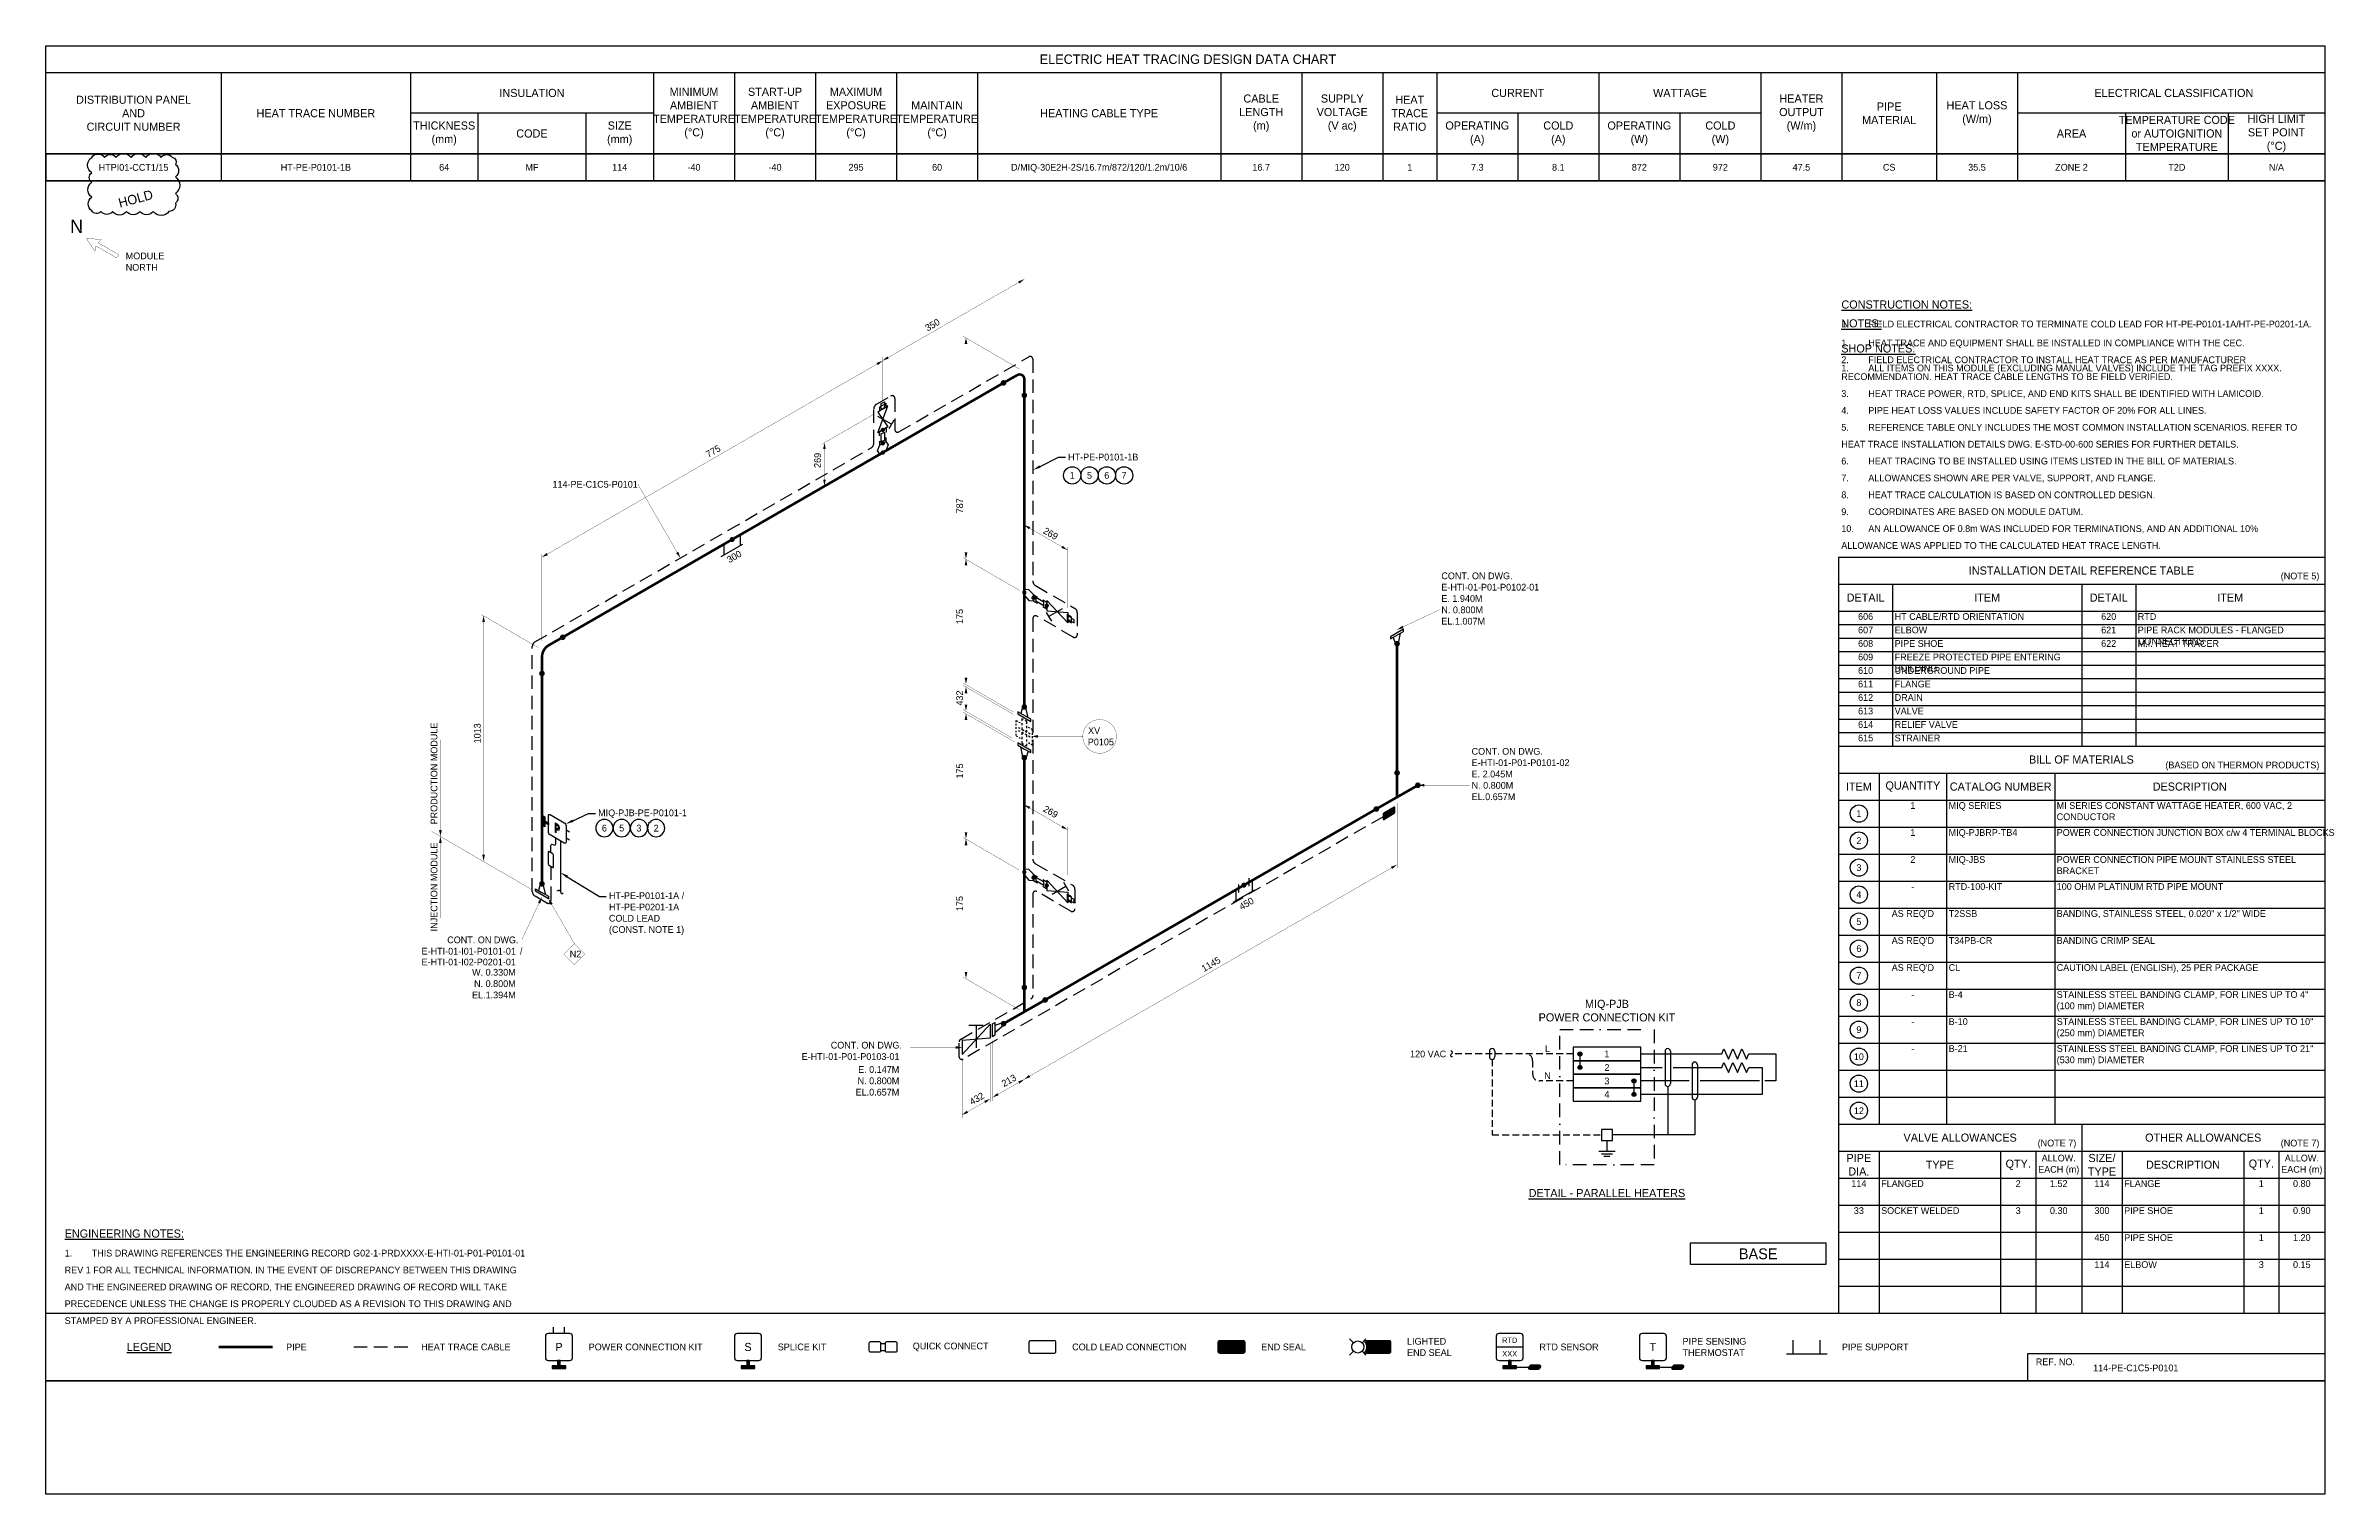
# Model space of a CAD drawing. Extents: x 0 to 847, y -42 to 494.
import ezdxf
from ezdxf import colors
from ezdxf.entities.mleader import LeaderData, LeaderLine
from ezdxf.enums import TextEntityAlignment as Align
from ezdxf.math import Vec2, Vec3

# ---------------------------------------------------------------- set-up
doc = ezdxf.new("R2010")
doc.units = 0
doc.header["$LTSCALE"] = 10
doc.header["$MEASUREMENT"] = 0
for name, pattern in [('BORDER', [1.75, 0.5, -0.25, 0.5, -0.25, 0, -0.25]), ('DASHED', [0.75, 0.5, -0.25]), ('HIDDEN', [0.375, 0.25, -0.125])]:
    doc.linetypes.add(name, pattern=pattern)
doc.layers.get('Defpoints').update_dxf_attribs({"color": 9})
for name, color, linetype in [('DIMENSION', 2, 'Continuous'), ('ENGINEERING NOTE', 2, 'Continuous'), ('EQUIP ENCL', 7, 'BORDER'), ('FWIRE-1', 1, 'HIDDEN'), ('HEAT_TRACE', 3, 'DASHED'), ('HOLD', 1, 'Continuous'), ('PIPE', 7, 'Continuous'), ('SYMBOL-3', 3, 'Continuous'), ('TABLE-1', 1, 'Continuous'), ('TABLE-7', 7, 'Continuous'), ('TEXT-2', 2, 'Continuous'), ('TEXT2', 40, 'Continuous'), ('TITLE', 7, 'Continuous'), ('WELDS', 7, 'Continuous'), ('Wipeout', 7, 'Continuous'), ('WIRE-1', 1, 'Continuous')]:
    doc.layers.add(name, color=color, linetype=linetype)
doc.styles.add('framdcn', font='', dxfattribs={"height": 2.4})
doc.styles.add('Scovan Elec', font='')
doc.styles.add('Scovan Standard', font='', dxfattribs={"height": 2.5})
doc.styles.get("Standard").update_dxf_attribs({"font": ''})
doc.styles.get('framdcn').set_extended_font_data('Franklin Gothic Medium Cond')
doc.styles.get('Scovan Elec').set_extended_font_data('Franklin Gothic Medium Cond')
doc.styles.get('Scovan Standard').set_extended_font_data('Franklin Gothic Medium Cond')
doc.styles.get('Standard').set_extended_font_data('Franklin Gothic Medium Cond')

msp = doc.modelspace()

# ---------------------------------------------------------------- texts
at = {"linetype": 'Continuous', "style": 'Scovan Standard'}
msp.add_text('REF. NO.', height=2.5, dxfattribs=at).set_placement((736.77, 7), align=Align.MIDDLE_LEFT)
at = {"layer": 'DIMENSION', "style": 'framdcn'}
for s, rotation, p in [('350', 30, (326.5, 388.5)), ('775', 30, (245.3, 341.7)), ('269', 90, (287, 338)), ('787', 90, (339.6, 321.2)), ('269', -30, (369, 314)), ('300', 30, (253.09, 302.7)), ('175', 90, (339.6, 280.2)), ('432', 90, (339.6, 250)), ('PRODUCTION MODULE', 90, (145, 206)), ('1013', 90, (161, 236)), ('175', 90, (339.6, 223)), ('269', -30, (369, 211)), ('175', 90, (339.6, 173.9)), ('450', 30, (442.75, 174.2)), ('1145', 30, (428.8, 151.3)), ('213', 30, (354.8, 108.7)), ('432', 30, (342.9, 102))]:
    msp.add_text(s, height=2.5, rotation=rotation, dxfattribs=at).set_placement(p)
msp.add_text('INJECTION MODULE', height=2.5, rotation=90, dxfattribs=at).set_placement((145, 199.28), align=Align.RIGHT)
at = {"layer": 'HOLD', "insert": (27, 436), "char_height": 3.5, "attachment_point": 4, "rotation": 15, "style": 'Scovan Elec'}
msp.add_mtext('HOLD', dxfattribs=at)
at = {"layer": 'TEXT-2', "style": 'Scovan Elec'}
msp.add_text('BASE', height=4, dxfattribs=at).set_placement((634, 47), align=Align.MIDDLE)
for s, insert, char_height, attachment_point in [('ELECTRIC HEAT TRACING DESIGN DATA CHART', (422.89, 489.34), 3.5, 5), ('DISTRIBUTION PANEL\\PAND\\PCIRCUIT NUMBER', (32.5, 469.34), 3, 5), ('INSULATION', (180, 476.84), 3, 5), ('MINIMUM\\PAMBIENT\\PTEMPERATURE\\P(%%DC)', (240, 469.34), 3, 5), ('START-UP\\PAMBIENT\\PTEMPERATURE\\P(%%DC)', (270, 469.34), 3, 5), ('MAXIMUM\\PEXPOSURE\\PTEMPERATURE\\P(%%DC)', (300, 469.34), 3, 5), ('CABLE\\PLENGTH\\P(m)', (450, 469.34), 3, 5), ('SUPPLY\\PVOLTAGE\\P(V ac)', (480, 469.34), 3, 5), ('HEAT\\PTRACE\\PRATIO', (505, 469.34), 3, 5), ('CURRENT', (545, 476.84), 3, 5), ('WATTAGE', (605, 476.84), 3, 5), ('HEATER\\POUTPUT\\P(W/m)', (650, 469.34), 3, 5), ('ELECTRICAL CLASSIFICATION', (787.89, 476.84), 3, 5), ('HEAT TRACE NUMBER', (100, 469.34), 3, 5), ('THICKNESS\\P(mm)', (147.5, 461.84), 3, 5), ('SIZE\\P(mm)', (212.5, 461.84), 3, 5), ('\\PMAINTAIN\\PTEMPERATURE\\P(%%DC)', (330, 469.34), 3, 5), ('HEATING CABLE TYPE', (390, 469.34), 3, 5), ('OPERATING\\P(A)', (530, 461.84), 3, 5), ('COLD\\P(A)', (560, 461.84), 3, 5), ('OPERATING\\P(W)', (590, 461.84), 3, 5), ('COLD\\P(W)', (620, 461.84), 3, 5), ('PIPE\\PMATERIAL', (682.5, 469.34), 3, 5), ('HEAT LOSS\\P(W/m)', (715, 469.34), 3, 5), ('TEMPERATURE CODE\\Por AUTOIGNITION\\PTEMPERATURE', (789, 461.84), 3, 5), ('HIGH LIMIT\\PSET POINT\\P(%%DC)', (825.89, 461.84), 3, 5), ('CODE', (180, 461.84), 3, 5), ('AREA', (750, 461.84), 3, 5), ('INSTALLATION DETAIL REFERENCE TABLE', (753.66, 300), 3, 5), ('(NOTE 5)', (841.77, 296), 2.5, 9), ('BILL OF MATERIALS', (753.66, 230), 3, 5), ('(BASED ON THERMON PRODUCTS)', (841.77, 226), 2.5, 9), ('VALVE ALLOWANCES', (708.77, 90), 3, 5), ('(NOTE 7)', (751.77, 86), 2.5, 9), ('OTHER ALLOWANCES', (798.77, 90), 3, 5), ('(NOTE 7)', (841.77, 86), 2.5, 9), ('PIPE\\PDIA.', (671.27, 79.98), 3, 5), ('TYPE', (701.27, 79.98), 3, 5), ('QTY.', (730.27, 79.96), 3, 5), ('ALLOW.\\PEACH (m)', (745.27, 79.98), 2.5, 5), ('SIZE/\\PTYPE', (761.27, 79.98), 3, 5), ('DESCRIPTION', (791.27, 79.98), 3, 5), ('QTY.', (820.27, 79.98), 3, 5), ('ALLOW.\\PEACH (m)', (835.27, 79.98), 2.5, 5)]:
    msp.add_mtext(s, dxfattribs=dict(at, insert=insert, char_height=char_height, attachment_point=attachment_point))
at = {"layer": 'TEXT-2', "insert": (664.82, 390), "char_height": 2.5, "attachment_point": 7, "style": 'Scovan Elec'}
msp.add_mtext_dynamic_manual_height_columns('\\pxsm1.5;{\\H1.2x;\\LCONSTRUCTION NOTES:\\P\\pi-3,l3,s*,t3;}1.^IFIELD ELECTRICAL CONTRACTOR TO TERMINATE COLD LEAD FOR HT-PE-P0101-1A/HT-PE-P0201-1A.', width=175, gutter_width=10, heights=[0], dxfattribs=at)
at = {"layer": 'TEXT2', "style": 'framdcn'}
for s, height, p in [('N', 5, (9, 425)), ('114-PE-C1C5-P0101', 2.5, (187.6, 330.7)), ('CONT. ON DWG.', 2.5, (516.7, 296.8)), ('E-HTI-01-P01-P0102-01 ', 2.5, (516.7, 292.6)), ('CONT. ON DWG.', 2.5, (527.9, 231.8)), ('E-HTI-01-P01-P0101-02', 2.5, (527.9, 227.6)), ('N2', 2.5, (194, 156.77))]:
    msp.add_text(s, height=height, dxfattribs=at).set_placement(p)
for s, p in [('CONT. ON DWG.', (175, 162)), ('E-HTI-01-I01-P0101-01 ', (175, 157.8)), ('E-HTI-01-I02-P0201-01 ', (175, 153.8)), ('/', (176.5, 157.8)), ('E-HTI-01-P01-P0103-01 ', (317, 118.8)), ('CONT. ON DWG.', (317, 123))]:
    msp.add_text(s, height=2.5, dxfattribs=at).set_placement(p, align=Align.RIGHT)

# ---------------------------------------------------------------- blocks, each defined once
blk = doc.blocks.new('*T18')
at = {"layer": 'TABLE-7', "color": 0, "linetype": 'ByBlock', "lineweight": -2, "transparency": 16777216}
for p, q in [((0, 0), (843.77, 0)), ((0, 0), (0, -10)), ((65, 0), (65, -10)), ((135, 0), (135, -10)), ((160, 0), (160, -10)), ((200, 0), (200, -10)), ((225, 0), (225, -10)), ((255, 0), (255, -10)), ((285, 0), (285, -10)), ((315, 0), (315, -10)), ((345, 0), (345, -10)), ((435, 0), (435, -10)), ((465, 0), (465, -10)), ((495, 0), (495, -10)), ((515, 0), (515, -10)), ((545, 0), (545, -10)), ((575, 0), (575, -10)), ((605, 0), (605, -10)), ((635, 0), (635, -10)), ((665, 0), (665, -10)), ((700, 0), (700, -10)), ((730, 0), (730, -10)), ((770, 0), (770, -10)), ((808, 0), (808, -10)), ((843.77, 0), (843.77, -10)), ((0, -10), (843.77, -10))]:
    blk.add_line(p, q, dxfattribs=at)
blk = doc.blocks.new('*U131')
at = {"layer": 'TEXT-2', "insert": (1, 3), "char_height": 2.5, "attachment_point": 7, "style": 'Scovan Elec'}
blk.add_mtext_dynamic_manual_height_columns('\\pxsm1.5;{\\H1.2x;\\LNOTES:\\P\\pi-3,l3,s*,t3;}1.^IHEAT TRACE AND EQUIPMENT SHALL BE INSTALLED IN COMPLIANCE WITH THE CEC.\\P2.^IFIELD ELECTRICAL CONTRACTOR TO INSTALL HEAT TRACE AS PER MANUFACTURER RECOMMENDATION. HEAT TRACE CABLE LENGTHS TO BE FIELD VERIFIED.\\P3.^IHEAT TRACE POWER, RTD, SPLICE, AND END KITS SHALL BE IDENTIFIED WITH LAMICOID.\\P4.^IPIPE HEAT LOSS VALUES INCLUDE SAFETY FACTOR OF 20% FOR ALL LINES.\\P5.^IREFERENCE TABLE ONLY INCLUDES THE MOST COMMON INSTALLATION SCENARIOS. REFER TO HEAT TRACE INSTALLATION DETAILS DWG. E-STD-00-600 SERIES FOR FURTHER DETAILS.\\P6.^IHEAT TRACING TO BE INSTALLED USING ITEMS LISTED IN THE BILL OF MATERIALS.\\P7.^IALLOWANCES SHOWN ARE PER VALVE, SUPPORT, AND FLANGE.\\P8.^IHEAT TRACE CALCULATION IS BASED ON CONTROLLED DESIGN.\\P9.^ICOORDINATES ARE BASED ON MODULE DATUM.\\P10.^IAN ALLOWANCE OF 0.8m WAS INCLUDED FOR TERMINATIONS, AND AN ADDITIONAL 10% ALLOWANCE WAS APPLIED TO THE CALCULATED HEAT TRACE LENGTH.', width=175, gutter_width=10, heights=[0], dxfattribs=at)
blk = doc.blocks.new('NorthDatum')
at = {"style": 'Scovan Elec'}
blk.add_text('NORTH', height=2.5, dxfattribs=at).set_placement((0, -2.13), align=Align.MIDDLE_LEFT)
blk.add_attdef('NA_DATUM', text='', height=2.5, dxfattribs=at).set_placement((0, 2.13), align=Align.MIDDLE_LEFT)
blk = doc.blocks.new('*U13')
at = {"layer": 'SYMBOL-3'}
h = blk.add_hatch(color=256, dxfattribs=at)
h.dxf.hatch_style = 1
h.paths.add_polyline_path([(434.5, 56.79, 0.414214), (434, 56.29), (434, 52.79, 0.414214), (434.5, 52.29), (443.5, 52.29, 0.414214), (444, 52.79), (444, 56.29, 0.414214), (443.5, 56.79)])
h = blk.add_hatch(color=256, dxfattribs=at)
h.dxf.hatch_style = 1
h.paths.add_polyline_path([(489.13, 56.79), (488.39, 56.05), (488.58, 55.66), (488.7, 55.29), (488.77, 54.92), (488.79, 54.54), (488.77, 54.15), (488.7, 53.78), (488.58, 53.42), (488.39, 53.02), (489.13, 52.29), (497.5, 52.29, 0.414214), (498, 52.79), (498, 56.29, 0.414214), (497.5, 56.79)])
h = blk.add_hatch(color=256, dxfattribs=at)
h.dxf.hatch_style = 1
h.paths.add_polyline_path([(190.5, 47.54), (190.5, 49.54), (189.5, 49.54), (189.5, 47.54), (187.5, 47.54), (187.5, 46.54), (192.5, 46.54), (192.5, 47.54)])
h = blk.add_hatch(color=256, dxfattribs=at)
h.dxf.hatch_style = 1
h.paths.add_polyline_path([(259.5, 47.54), (257.5, 47.54), (257.5, 46.54), (262.5, 46.54), (262.5, 47.54), (260.5, 47.54), (260.5, 49.54), (259.5, 49.54)])
h = blk.add_hatch(color=256, dxfattribs=at)
h.dxf.hatch_style = 1
h.paths.add_polyline_path([(541.5, 47.54), (539.5, 47.54), (539.5, 46.54), (544.5, 46.54), (544.5, 47.54), (542.5, 47.54), (542.5, 49.54), (541.5, 49.54)])
h = blk.add_hatch(color=256, dxfattribs=at)
h.dxf.hatch_style = 1
h.paths.add_polyline_path([(552.53, 46.29, 0.414214), (553.03, 46.79, 1), (553.03, 47.79), (549.94, 47.79, 0.414214), (549.44, 47.29, 1), (549.44, 46.29)])
h = blk.add_hatch(color=256, dxfattribs=at)
h.dxf.hatch_style = 1
h.paths.add_polyline_path([(594.5, 47.54), (592.5, 47.54), (592.5, 46.54), (597.5, 46.54), (597.5, 47.54), (595.5, 47.54), (595.5, 49.54), (594.5, 49.54)])
h = blk.add_hatch(color=256, dxfattribs=at)
h.dxf.hatch_style = 1
h.paths.add_polyline_path([(605.53, 46.29, 0.414214), (606.03, 46.79, 1), (606.03, 47.79), (602.94, 47.79, 0.414214), (602.44, 47.29, 1), (602.44, 46.29)])
at = {"layer": 'Defpoints'}
for points in [[(434, 56.29), (434, 52.79, 0.414214), (434.5, 52.29), (443.5, 52.29, 0.414214), (444, 52.79), (444, 56.29, 0.414214), (443.5, 56.79), (434.5, 56.79, 0.414214)], [(488, 56.29), (488, 52.79, 0.414214), (488.5, 52.29), (497.5, 52.29, 0.414214), (498, 52.79), (498, 56.29, 0.414214), (497.5, 56.79), (488.5, 56.79, 0.414214)], [(549.59, 47.64), (549.09, 47.14, 0.668179), (549.44, 46.29), (552.53, 46.29, 0.198912), (552.88, 46.43), (553.38, 46.93, 0.668179), (553.03, 47.79), (549.94, 47.79, 0.198912)], [(602.59, 47.64), (602.09, 47.14, 0.668179), (602.44, 46.29), (605.53, 46.29, 0.198912), (605.88, 46.43), (606.38, 46.93, 0.668179), (606.03, 47.79), (602.94, 47.79, 0.198912)]]:
    blk.add_lwpolyline(points, format="xyb", close=True, dxfattribs=at)
for points in [[(189.5, 49.54), (189.5, 47.54), (187.5, 47.54), (187.5, 46.54), (192.5, 46.54), (192.5, 47.54), (190.5, 47.54), (190.5, 49.54)], [(259.5, 49.54), (259.5, 47.54), (257.5, 47.54), (257.5, 46.54), (262.5, 46.54), (262.5, 47.54), (260.5, 47.54), (260.5, 49.54)], [(541.5, 49.54), (541.5, 47.54), (539.5, 47.54), (539.5, 46.54), (544.5, 46.54), (544.5, 47.54), (542.5, 47.54), (542.5, 49.54)], [(594.5, 49.54), (594.5, 47.54), (592.5, 47.54), (592.5, 46.54), (597.5, 46.54), (597.5, 47.54), (595.5, 47.54), (595.5, 49.54)]]:
    blk.add_lwpolyline(points, close=True, dxfattribs=at)
at = {"layer": 'HEAT_TRACE', "linetype": 'DASHED'}
blk.add_line((114, 54.54), (134, 54.54), dxfattribs=at)
at = {"layer": 'PIPE'}
for p, q in [((644.5, 52.04), (659.5, 52.04)), ((647, 52.04), (647, 57.04)), ((657, 52.04), (657, 57.04))]:
    blk.add_line(p, q, dxfattribs=at)
at = {"layer": 'PIPE', "const_width": 0.95}
blk.add_lwpolyline([(64, 54.54), (84, 54.54)], dxfattribs=at)
at = {"layer": 'SYMBOL-3'}
for p, q in [((188, 59.81), (188, 61.81)), ((192, 59.81), (192, 61.81)), ((309.23, 55.88), (310.77, 55.88)), ((309.23, 53.19), (310.77, 53.19)), ((537, 54.54), (547, 54.54)), ((544.5, 47.04), (549.01, 47.04)), ((597.5, 47.04), (602.01, 47.04))]:
    blk.add_line(p, q, dxfattribs=at)
for points in [[(185, 58.54), (185, 50.54, 0.414214), (186, 49.54), (194, 49.54, 0.414214), (195, 50.54), (195, 58.54, 0.414214), (194, 59.54), (186, 59.54, 0.414214)], [(255, 58.54), (255, 50.54, 0.414214), (256, 49.54), (264, 49.54, 0.414214), (265, 50.54), (265, 58.54, 0.414214), (264, 59.54), (256, 59.54, 0.414214)], [(537, 58.54), (537, 50.54, 0.414214), (538, 49.54), (546, 49.54, 0.414214), (547, 50.54), (547, 58.54, 0.414214), (546, 59.54), (538, 59.54, 0.414214)], [(590, 58.54), (590, 50.54, 0.414214), (591, 49.54), (599, 49.54, 0.414214), (600, 50.54), (600, 58.54, 0.414214), (599, 59.54), (591, 59.54, 0.414214)], [(305.27, 52.69), (308.73, 52.69, 0.414214), (309.23, 53.19), (309.23, 55.88, 0.414214), (308.73, 56.38), (305.27, 56.38, 0.414214), (304.77, 55.88), (304.77, 53.19, 0.414214)], [(311.27, 52.69), (314.73, 52.69, 0.414214), (315.23, 53.19), (315.23, 55.88, 0.414214), (314.73, 56.38), (311.27, 56.38, 0.414214), (310.77, 55.88), (310.77, 53.19, 0.414214)], [(364, 56.29), (364, 52.79, 0.414214), (364.5, 52.29), (373.5, 52.29, 0.414214), (374, 52.79), (374, 56.29, 0.414214), (373.5, 56.79), (364.5, 56.79, 0.414214)]]:
    blk.add_lwpolyline(points, format="xyb", close=True, dxfattribs=at)
at = {"layer": 'TABLE-1'}
blk.add_lwpolyline([(0, 67.04), (843.77, 67.04)], dxfattribs=at)
at = {"layer": 'TEXT-2'}
for s, height, p in [('P', 3, (190, 54.54)), ('S', 3, (260, 54.54)), ('XXX', 2, (542, 52.04)), ('RTD', 2, (542, 57.04)), ('T', 3, (595, 54.54))]:
    blk.add_text(s, height=height, rotation=360, dxfattribs=at).set_placement(p, align=Align.MIDDLE)
at = {"layer": 'TEXT-2', "attachment_point": 4, "style": 'Scovan Elec'}
for s, insert, char_height in [('{\\LLEGEND}', (30, 54.54), 3), ('PIPE', (89, 54.54), 2.5), ('HEAT TRACE CABLE', (139, 54.54), 2.5), ('POWER CONNECTION KIT', (201, 54.54), 2.5), ('SPLICE KIT', (271, 54.54), 2.5), ('QUICK CONNECT', (321, 54.54), 2.5), ('COLD LEAD CONNECTION', (380, 54.54), 2.5), ('END SEAL', (450, 54.54), 2.5), ('LIGHTED\\PEND SEAL', (504, 54.54), 2.5), ('RTD SENSOR', (553, 54.54), 2.5), ('PIPE SENSING\\PTHERMOSTAT', (606, 54.54), 2.5), ('PIPE SUPPORT', (665, 54.54), 2.5)]:
    blk.add_mtext(s, dxfattribs=dict(at, insert=insert, char_height=char_height))
blk.add_wipeout([(485.56, 57.57), (485.18, 57.53), (484.81, 57.43), (484.45, 57.29), (484.12, 57.11), (483.81, 56.88), (483.53, 56.62), (483.29, 56.32), (483.08, 56), (482.92, 55.66), (482.8, 55.29), (482.73, 54.92), (482.71, 54.54), (482.73, 54.15), (482.8, 53.78), (482.92, 53.42), (483.08, 53.07), (483.29, 52.75), (483.53, 52.45), (483.81, 52.19), (484.12, 51.97), (484.45, 51.78), (484.81, 51.64), (485.18, 51.55), (485.56, 51.5), (485.94, 51.5), (486.32, 51.55), (486.69, 51.64), (487.05, 51.78), (487.38, 51.97), (487.69, 52.19), (487.97, 52.45), (488.21, 52.75), (488.42, 53.07), (488.58, 53.42), (488.7, 53.78), (488.77, 54.15), (488.79, 54.54), (488.77, 54.92), (488.7, 55.29), (488.58, 55.66), (488.42, 56), (488.21, 56.32), (487.97, 56.62), (487.69, 56.88), (487.38, 57.11), (487.05, 57.29), (486.69, 57.43), (486.32, 57.53), (485.94, 57.57)]).dxf.layer = 'Wipeout'
at = {"layer": 'Defpoints'}
for p, q in [((489.13, 56.79), (488.39, 56.04)), ((488.39, 53.03), (489.13, 52.29))]:
    blk.add_line(p, q, dxfattribs=at)
at = {"layer": 'SYMBOL-3', "color": 2}
for p, q in [((482.74, 57.55), (484.16, 56.13)), ((484.16, 52.94), (482.74, 51.52)), ((488.76, 57.55), (487.34, 56.13)), ((487.34, 52.94), (488.76, 51.52))]:
    blk.add_line(p, q, dxfattribs=at)
blk.add_circle((485.75, 54.54), 2.25, dxfattribs=at)
blk = doc.blocks.new('ShopNotes')
at = {"layer": 'TEXT-2', "insert": (1, 3), "char_height": 2.5, "attachment_point": 7, "style": 'Scovan Elec'}
blk.add_mtext_dynamic_manual_height_columns('\\pxsm1.5;{\\H1.2x;\\LSHOP NOTES:\\P\\pi-3,l3,s*,t3;}1.^IALL ITEMS ON THIS MODULE (EXCLUDING MANUAL VALVES) INCLUDE THE TAG PREFIX XXXX.', width=175, gutter_width=10, heights=[0], dxfattribs=at)
blk = doc.blocks.new('block1')
at = {"layer": 'TEXT2'}
blk.add_hatch(color=256, dxfattribs=at).paths.add_polyline_path([(0.001, 0.001), (2.001, 1.501), (2.401, 0.601)])
at = {"layer": 'TEXT2', "linetype": 'ByBlock', "const_width": 0.1, "flags": 128}
blk.add_lwpolyline([(15.7, 7.4), (0, 0)], dxfattribs=at)
blk = doc.blocks.new('block2')
at = {"layer": 'TEXT2', "style": 'framdcn'}
for s, p in [('E. 1.940M', (0, 0)), ('N. 0.800M', (0, -4.2)), ('EL.1.007M', (0, -8.4))]:
    blk.add_text(s, height=2.5, dxfattribs=at).set_placement(p)
blk = doc.blocks.new('block13')
at = {"layer": 'TEXT2'}
blk.add_hatch(color=256, dxfattribs=at).paths.add_polyline_path([(0, 0), (-0.6, -2.4), (-1.5, -2)])
at = {"layer": 'TEXT2', "linetype": 'ByBlock', "const_width": 0.1, "flags": 128}
blk.add_lwpolyline([(-7.4, -15.7), (0, 0)], dxfattribs=at)
blk = doc.blocks.new('block14')
at = {"layer": 'TEXT2', "style": 'framdcn'}
for s, p in [('W. 0.330M', (0, 0)), ('EL.1.394M', (0, -8.4)), ('N. 0.800M', (0, -4.2))]:
    blk.add_text(s, height=2.5, dxfattribs=at).set_placement(p, align=Align.RIGHT)
blk = doc.blocks.new('block15')
at = {"layer": 'TEXT2'}
blk.add_hatch(color=256, dxfattribs=at).paths.add_polyline_path([(0.001, 0), (-2.399, -0.5), (-2.399, 0.5)])
at = {"layer": 'TEXT2', "linetype": 'ByBlock', "const_width": 0.1, "flags": 128}
blk.add_lwpolyline([(-19.2, 0), (0, 0)], dxfattribs=at)
blk = doc.blocks.new('block16')
at = {"layer": 'TEXT2', "style": 'framdcn'}
for s, p in [('E. 0.147M', (0, 0)), ('EL.0.657M', (0, -8.4)), ('N. 0.800M', (0, -4.2))]:
    blk.add_text(s, height=2.5, dxfattribs=at).set_placement(p, align=Align.RIGHT)
blk = doc.blocks.new('block17')
at = {"layer": 'TEXT2'}
blk.add_hatch(color=256, dxfattribs=at).paths.add_polyline_path([(0.001, 0), (2.401, 0.5), (2.401, -0.5)])
at = {"layer": 'TEXT2', "linetype": 'ByBlock', "const_width": 0.1, "flags": 128}
blk.add_lwpolyline([(19.2, 0), (0, 0)], dxfattribs=at)
blk = doc.blocks.new('block18')
at = {"layer": 'TEXT2', "style": 'framdcn'}
for s, p in [('E. 2.045M', (0, 0)), ('N. 0.800M', (0, -4.2)), ('EL.0.657M', (0, -8.4))]:
    blk.add_text(s, height=2.5, dxfattribs=at).set_placement(p)
blk = doc.blocks.new('block19')
at = {"layer": 'PIPE', "linetype": 'ByBlock', "flags": 128}
for points in [[(-2.4, -2.2), (2.4, 0.5)], [(0, 0), (-2.4, -1.4)], [(2.4, 1.4), (0, 0)], [(2.4, 0.5), (2.4, 1.4)], [(-2.4, -1.4), (-2.4, -2.2)], [(-1.4, -1.7), (-0.5, -4.4)], [(-0.5, -4.4), (0.5, -3.8)], [(0.5, -3.8), (1.3, -0.1)]]:
    blk.add_lwpolyline(points, dxfattribs=at)
at = {"flags": 1}
for tag in ['Tag', 'UCI', 'Pipe Ref', 'Description', 'Key']:
    blk.add_attdef(tag, (0, 0), '', height=1, dxfattribs=at)
blk = doc.blocks.new('block20')
at = {"layer": 'PIPE', "linetype": 'ByBlock', "const_width": 0.95, "flags": 128}
blk.add_lwpolyline([(0, -47.8), (0, 0)], dxfattribs=at)
at = {"flags": 1}
for tag in ['Tag', 'UCI', 'Pipe Ref', 'Description', 'Key']:
    blk.add_attdef(tag, (0, 0), '', height=1, dxfattribs=at)
blk = doc.blocks.new('block21')
at = {"layer": 'PIPE', "linetype": 'ByBlock', "const_width": 0.95, "flags": 128}
for points in [[(0, -9), (0, 0)], [(7.7, -4.6), (0, -9)], [(-7.7, -13.4), (0, -9)]]:
    blk.add_lwpolyline(points, dxfattribs=at)
at = {"flags": 1}
for tag in ['Tag', 'UCI', 'Pipe Ref', 'Description', 'Key']:
    blk.add_attdef(tag, (0, 0), '', height=1, dxfattribs=at)
blk = doc.blocks.new('block22')
at = {"layer": 'PIPE', "linetype": 'ByBlock', "const_width": 0.95, "flags": 128}
for points in [[(-49, -28.2), (0, 0)], [(-122.6, -70.7), (-49, -28.2)]]:
    blk.add_lwpolyline(points, dxfattribs=at)
at = {"flags": 1}
for tag in ['Tag', 'UCI', 'Pipe Ref', 'Description', 'Key']:
    blk.add_attdef(tag, (0, 0), '', height=1, dxfattribs=at)
blk = doc.blocks.new('block23')
at = {"layer": 'PIPE', "linetype": 'ByBlock', "flags": 128}
for points in [[(0, -3), (0, 0)], [(-4, -2.3), (-4, -5.3)]]:
    blk.add_lwpolyline(points, dxfattribs=at)
at = {"flags": 1}
for tag in ['Tag', 'UCI', 'Pipe Ref', 'Description', 'Key']:
    blk.add_attdef(tag, (0, 0), '', height=1, dxfattribs=at)
blk = doc.blocks.new('block24')
at = {"layer": 'PIPE', "linetype": 'ByBlock', "flags": 128}
for points in [[(-8, -4.6), (0, 0)], [(-7, 0), (-7, -4)], [(-1, 3.5), (-1, -0.5)]]:
    blk.add_lwpolyline(points, dxfattribs=at)
at = {"flags": 1}
for tag in ['Tag', 'UCI', 'Pipe Ref', 'Description', 'Key']:
    blk.add_attdef(tag, (0, 0), '', height=1, dxfattribs=at)
blk = doc.blocks.new('block25')
at = {"layer": 'PIPE', "linetype": 'ByBlock', "const_width": 0.95, "flags": 128}
for points in [[(-7.7, 4.6), (-7.7, -4.4)], [(-7.7, -4.4), (0, 0)], [(-15.4, -8.8), (-7.7, -4.4)]]:
    blk.add_lwpolyline(points, dxfattribs=at)
at = {"flags": 1}
for tag in ['Tag', 'UCI', 'Pipe Ref', 'Description', 'Key']:
    blk.add_attdef(tag, (0, 0), '', height=1, dxfattribs=at)
blk = doc.blocks.new('block26')
at = {"layer": 'PIPE', "linetype": 'ByBlock', "const_width": 0.95, "flags": 128}
blk.add_lwpolyline([(0, 42.7), (0, 0)], dxfattribs=at)
at = {"flags": 1}
for tag in ['Tag', 'UCI', 'Pipe Ref', 'Description', 'Key']:
    blk.add_attdef(tag, (0, 0), '', height=1, dxfattribs=at)
blk = doc.blocks.new('block27')
at = {"layer": 'PIPE', "linetype": 'ByBlock', "flags": 128}
for points in [[(0, 1.1), (0, 0)], [(1.7, 1), (0, 1.1)], [(0, 0), (0, -1.1)], [(3.5, -0.9), (1.7, 1)], [(0, -1.1), (1.7, -3)], [(1.7, -3), (3.5, -3.1)], [(3.4, -0.8), (4.9, -1.7)], [(3.4, -3.2), (3.4, -0.8)], [(4.9, -4.1), (3.4, -3.2)], [(3.5, -3.1), (3.5, -0.9)]]:
    blk.add_lwpolyline(points, dxfattribs=at)
at = {"flags": 1}
for tag in ['Tag', 'UCI', 'Pipe Ref', 'Description', 'Key']:
    blk.add_attdef(tag, (0, 0), '', height=1, dxfattribs=at)
blk = doc.blocks.new('block28')
at = {"layer": 'PIPE', "linetype": 'ByBlock', "flags": 128}
for points in [[(0, 0.6), (0, 0)], [(3, -1.1), (0, 0.6)], [(0, 0), (0, -0.6)], [(0, -0.6), (3, -2.3)], [(3, -2.3), (3, -1.1)]]:
    blk.add_lwpolyline(points, dxfattribs=at)
at = {"flags": 1}
for tag in ['Tag', 'UCI', 'Pipe Ref', 'Description', 'Key']:
    blk.add_attdef(tag, (0, 0), '', height=1, dxfattribs=at)
blk = doc.blocks.new('block29')
at = {"layer": 'PIPE', "linetype": 'ByBlock', "flags": 128}
for points in [[(1.5, -0.9), (0, 0)], [(0, -2.4), (1.5, -3.3)], [(1.5, -0.2), (1.5, -2.1)], [(9.3, -8.5), (1.5, -0.2)], [(1.5, -3.3), (1.5, -0.9)], [(1.5, -2.1), (1.5, -4)], [(1.5, -4), (9.3, -4.6)], [(8.6, -2.5), (3.5, -5.4)], [(7.7, -0.9), (9.5, -4.1)], [(9.2, -5.3), (10.7, -6.2)], [(9.2, -7.7), (9.2, -5.3)], [(10.7, -8.6), (9.2, -7.7)], [(9.3, -4.6), (9.3, -8.5)]]:
    blk.add_lwpolyline(points, dxfattribs=at)
at = {"flags": 1}
for tag in ['Tag', 'UCI', 'Pipe Ref', 'Description', 'Key']:
    blk.add_attdef(tag, (0, 0), '', height=1, dxfattribs=at)
blk = doc.blocks.new('block30')
at = {"layer": 'PIPE', "linetype": 'ByBlock', "flags": 128}
for points in [[(0, 0.4), (0, 0)], [(1.5, 0), (0, 0.4)], [(0, 0), (0, -0.4)], [(1.5, -1.8), (1.5, 0)], [(0, -0.4), (1.5, -1.8)], [(2.4, -0.8), (1.5, -0.3)], [(1.5, -1.5), (2.4, -2)], [(2.4, -2), (2.4, -0.8)]]:
    blk.add_lwpolyline(points, dxfattribs=at)
at = {"flags": 1}
for tag in ['Tag', 'UCI', 'Pipe Ref', 'Description', 'Key']:
    blk.add_attdef(tag, (0, 0), '', height=1, dxfattribs=at)
blk = doc.blocks.new('block31')
at = {"layer": 'PIPE', "linetype": 'ByBlock', "const_width": 0.95, "flags": 128}
blk.add_lwpolyline([(0, 42.4), (0, 0)], dxfattribs=at)
at = {"flags": 1}
for tag in ['Tag', 'UCI', 'Pipe Ref', 'Description', 'Key']:
    blk.add_attdef(tag, (0, 0), '', height=1, dxfattribs=at)
blk = doc.blocks.new('block32')
at = {"layer": 'PIPE', "linetype": 'ByBlock', "flags": 128}
for points in [[(-2.4, 2.3), (-2.4, 1.4)], [(2.4, -0.5), (-2.4, 2.3)], [(-2.4, 1.4), (0, 0)], [(-0.5, -2.9), (-1.3, 0.8)], [(0, 0), (2.4, -1.3)], [(0.5, -3.5), (-0.5, -2.9)], [(1.4, -0.8), (0.5, -3.5)], [(2.4, -1.3), (2.4, -0.5)]]:
    blk.add_lwpolyline(points, dxfattribs=at)
at = {"flags": 1}
for tag in ['Tag', 'UCI', 'Pipe Ref', 'Description', 'Key']:
    blk.add_attdef(tag, (0, 0), '', height=1, dxfattribs=at)
blk = doc.blocks.new('block33')
at = {"layer": 'PIPE', "flags": 128}
for points in [[(-3.9, 9.4), (-3.4, 9.1)], [(-3.9, 8.8), (-3.9, 9.4)], [(-2.9, 8.8), (-2.4, 8.6)], [(-1.8, 10), (-1.8, 9.2)], [(-1.2, 9.7), (-1.8, 10)], [(0, 9), (-0.6, 9.4)], [(0, 8.2), (0, 9)], [(-3.9, 7.5), (-3.9, 8.2)], [(-3.9, 6.3), (-3.9, 6.9)], [(-3.9, 5), (-3.9, 5.6)], [(-3.9, 3.8), (-3.9, 4.4)], [(-3.9, 3.7), (-3.4, 3.4)], [(-2.4, 6.4), (-3, 6.7)], [(-2.4, 5.3), (-3, 5.6)], [(-2.9, 3.1), (-2.4, 2.8)], [(-1.8, 8.4), (-1.8, 7.6)], [(-1.8, 6.8), (-1.8, 6.1)], [(-1.2, 5.7), (-1.8, 6.1)], [(-1.8, 6.1), (-1.1, 5.7)], [(-1.2, 4.6), (-1.8, 5)], [(-1.8, 4.9), (-1.8, 4.1)], [(-1.2, 4.6), (-1.8, 4.9)], [(-1.8, 3.3), (-1.8, 2.5)], [(-1.8, 1.7), (-1.8, 1)], [(-1.8, 1), (-1.2, 0.6)], [(0, 5), (-0.6, 5.4)], [(0, 3.9), (-0.6, 4.3)], [(0, 3.9), (-0.6, 4.3)], [(-0.6, 0.3), (0, 0)], [(-0.5, 5.3), (0, 5)], [(0, 6.6), (0, 7.4)], [(0, 5), (0, 5.8)], [(0, 3.2), (0, 3.9)], [(0, 1.6), (0, 2.4)], [(0, 0), (0, 0.8)], [(1.1, 6.6), (0.6, 6.8)], [(1.2, 4.3), (0.6, 4.7)], [(1.2, 3.2), (0.6, 3.6)], [(1.1, 0.8), (0.6, 1.1)], [(2.1, 6), (1.6, 6.3)], [(2.1, 0.2), (1.6, 0.5)], [(2.1, 5.4), (2.1, 6)], [(2.1, 4.1), (2.1, 4.8)], [(2.1, 2.8), (2.1, 3.5)], [(2.1, 1.5), (2.1, 2.2)], [(2.1, 0.3), (2.1, 0.9)]]:
    blk.add_lwpolyline(points, dxfattribs=at)
at = {"flags": 1}
for tag in ['Tag', 'UCI', 'Pipe Ref', 'Description', 'Key']:
    blk.add_attdef(tag, (0, 0), '', height=1, dxfattribs=at)
blk = doc.blocks.new('block34')
at = {"layer": 'PIPE', "linetype": 'ByBlock', "flags": 128}
for points in [[(-2.4, 2.2), (-2.4, 1.4)], [(2.4, -0.5), (-2.4, 2.2)], [(-2.4, 1.4), (0, 0)], [(-0.5, 4.4), (-1.3, 1.6)], [(0.5, 3.8), (-0.5, 4.4)], [(0, 0), (2.4, -1.4)], [(1.4, 0), (0.5, 3.8)], [(2.4, -1.4), (2.4, -0.5)]]:
    blk.add_lwpolyline(points, dxfattribs=at)
at = {"flags": 1}
for tag in ['Tag', 'UCI', 'Pipe Ref', 'Description', 'Key']:
    blk.add_attdef(tag, (0, 0), '', height=1, dxfattribs=at)
blk = doc.blocks.new('block35')
at = {"layer": 'PIPE', "linetype": 'ByBlock', "const_width": 0.95, "flags": 128}
blk.add_lwpolyline([(0, 42.4), (0, 0)], dxfattribs=at)
at = {"flags": 1}
for tag in ['Tag', 'UCI', 'Pipe Ref', 'Description', 'Key']:
    blk.add_attdef(tag, (0, 0), '', height=1, dxfattribs=at)
blk = doc.blocks.new('block36')
at = {"layer": 'PIPE', "linetype": 'ByBlock', "flags": 128}
for points in [[(0, 1.1), (0, 0)], [(1.7, 1), (0, 1.1)], [(0, 0), (0, -1.1)], [(3.5, -0.9), (1.7, 1)], [(0, -1.1), (1.7, -3)], [(1.7, -3), (3.5, -3.1)], [(3.4, -0.8), (4.9, -1.7)], [(3.4, -3.2), (3.4, -0.8)], [(4.9, -4.1), (3.4, -3.2)], [(3.5, -3.1), (3.5, -0.9)]]:
    blk.add_lwpolyline(points, dxfattribs=at)
at = {"flags": 1}
for tag in ['Tag', 'UCI', 'Pipe Ref', 'Description', 'Key']:
    blk.add_attdef(tag, (0, 0), '', height=1, dxfattribs=at)
blk = doc.blocks.new('block37')
at = {"layer": 'PIPE', "linetype": 'ByBlock', "flags": 128}
for points in [[(0, 0.6), (0, 0)], [(3, -1.1), (0, 0.6)], [(0, 0), (0, -0.6)], [(0, -0.6), (3, -2.3)], [(3, -2.3), (3, -1.1)]]:
    blk.add_lwpolyline(points, dxfattribs=at)
at = {"flags": 1}
for tag in ['Tag', 'UCI', 'Pipe Ref', 'Description', 'Key']:
    blk.add_attdef(tag, (0, 0), '', height=1, dxfattribs=at)
blk = doc.blocks.new('block38')
at = {"layer": 'PIPE', "linetype": 'ByBlock', "flags": 128}
for points in [[(1.5, -0.9), (0, 0)], [(0, -2.4), (1.5, -3.3)], [(1.3, -4.6), (3.2, -7.8)], [(1.5, -0.2), (1.5, -2.1)], [(9.3, -8.5), (1.5, -0.2)], [(1.5, -3.3), (1.5, -0.9)], [(1.5, -2.1), (1.5, -4)], [(1.5, -4), (9.3, -4.6)], [(2.2, -6.1), (7.3, -3.2)], [(9.2, -5.3), (10.7, -6.2)], [(9.2, -7.7), (9.2, -5.3)], [(10.7, -8.6), (9.2, -7.7)], [(9.3, -4.6), (9.3, -8.5)]]:
    blk.add_lwpolyline(points, dxfattribs=at)
at = {"flags": 1}
for tag in ['Tag', 'UCI', 'Pipe Ref', 'Description', 'Key']:
    blk.add_attdef(tag, (0, 0), '', height=1, dxfattribs=at)
blk = doc.blocks.new('block39')
at = {"layer": 'PIPE', "linetype": 'ByBlock', "flags": 128}
for points in [[(0, 0.4), (0, 0)], [(1.5, 0), (0, 0.4)], [(0, 0), (0, -0.4)], [(1.5, -1.8), (1.5, 0)], [(0, -0.4), (1.5, -1.8)], [(2.4, -0.8), (1.5, -0.3)], [(1.5, -1.5), (2.4, -2)], [(2.4, -2), (2.4, -0.8)]]:
    blk.add_lwpolyline(points, dxfattribs=at)
at = {"flags": 1}
for tag in ['Tag', 'UCI', 'Pipe Ref', 'Description', 'Key']:
    blk.add_attdef(tag, (0, 0), '', height=1, dxfattribs=at)
blk = doc.blocks.new('block40')
at = {"layer": 'PIPE', "linetype": 'ByBlock', "const_width": 0.95, "flags": 128}
blk.add_lwpolyline([(0, 73), (0, 0)], dxfattribs=at)
at = {"flags": 1}
for tag in ['Tag', 'UCI', 'Pipe Ref', 'Description', 'Key']:
    blk.add_attdef(tag, (0, 0), '', height=1, dxfattribs=at)
blk = doc.blocks.new('block41')
at = {"layer": 'PIPE', "linetype": 'ByBlock', "const_width": 0.95, "flags": 128}
for points in [[(-5.97, -1.4), (-0.87, 1.5)], [(-0.87, 1.5), (-0.59, 1.63), (-0.3, 1.71), (0, 1.73), (0.3, 1.71), (0.59, 1.63), (0.87, 1.5), (1.11, 1.33), (1.33, 1.11), (1.5, 0.87), (1.63, 0.59), (1.71, 0.3), (1.73, 0)], [(1.73, 0), (1.73, -6)]]:
    blk.add_lwpolyline(points, dxfattribs=at)
at = {"flags": 1}
for tag in ['Tag', 'UCI', 'Pipe Ref', 'Description', 'Key']:
    blk.add_attdef(tag, (0, 0), '', height=1, dxfattribs=at)
blk = doc.blocks.new('block42')
at = {"layer": 'PIPE', "linetype": 'ByBlock', "const_width": 0.95, "flags": 128}
blk.add_lwpolyline([(-44.7, -25.8), (0, 0)], dxfattribs=at)
at = {"flags": 1}
for tag in ['Tag', 'UCI', 'Pipe Ref', 'Description', 'Key']:
    blk.add_attdef(tag, (0, 0), '', height=1, dxfattribs=at)
blk = doc.blocks.new('block43')
at = {"layer": 'PIPE', "linetype": 'ByBlock', "flags": 128}
for points in [[(-2, 0.6), (-1.1, 2.8)], [(-1.1, -0.6), (-2, 0.6)], [(-1.2, 4.2), (-1.2, 2.7)], [(-1.2, 2.7), (1.2, 4.1)], [(-1.1, 2.8), (1.1, 4.1)], [(0, 0), (-1.1, -0.6)], [(1.1, 0.6), (0, 0)], [(1.1, 4.1), (2, 2.9)], [(2, 2.9), (1.1, 0.6)], [(1.2, 4.1), (1.2, 5.6)]]:
    blk.add_lwpolyline(points, dxfattribs=at)
at = {"flags": 1}
for tag in ['Tag', 'UCI', 'Pipe Ref', 'Description', 'Key']:
    blk.add_attdef(tag, (0, 0), '', height=1, dxfattribs=at)
blk = doc.blocks.new('block44')
at = {"layer": 'PIPE', "linetype": 'ByBlock', "flags": 128}
for points in [[(-0.6, 2.7), (0.6, 3.3)], [(-0.6, -0.3), (-0.6, 2.7)], [(0, 0), (-0.6, -0.3)], [(0.6, 0.3), (0, 0)], [(0.6, 3.3), (0.6, 0.3)]]:
    blk.add_lwpolyline(points, dxfattribs=at)
at = {"flags": 1}
for tag in ['Tag', 'UCI', 'Pipe Ref', 'Description', 'Key']:
    blk.add_attdef(tag, (0, 0), '', height=1, dxfattribs=at)
blk = doc.blocks.new('block45')
at = {"layer": 'PIPE', "linetype": 'ByBlock', "flags": 128}
for points in [[(0.7, 9.7), (-3.1, 7.4)], [(-3.1, -0.3), (0.7, 9.7)], [(-2.4, 9.3), (-2.4, 7.8)], [(-2.4, 7.8), (0, 9.2)], [(0, 9.2), (0, 10.7)], [(-3.1, 7.4), (0.7, 1.9)], [(2, 2.9), (-3.1, 5.8)], [(-1.2, 0.8), (-3.1, -0.3)], [(-2.4, 0.1), (0, 1.5)], [(-2.4, -1.4), (-2.4, 0.1)], [(0.7, 1.9), (-1.2, 0.8)], [(0, 1.5), (0, 0)], [(2.9, 4.4), (1, 1.2)]]:
    blk.add_lwpolyline(points, dxfattribs=at)
at = {"flags": 1}
for tag in ['Tag', 'UCI', 'Pipe Ref', 'Description', 'Key']:
    blk.add_attdef(tag, (0, 0), '', height=1, dxfattribs=at)
blk = doc.blocks.new('block46')
at = {"layer": 'PIPE', "linetype": 'ByBlock', "flags": 128}
for points in [[(-0.9, 1), (0.9, 2)], [(-0.4, -0.2), (-0.9, 1)], [(-0.6, 2.1), (0.6, 2.7)], [(-0.6, 1.2), (-0.6, 2.1)], [(0, 0), (-0.4, -0.2)], [(0.4, 0.2), (0, 0)], [(0.9, 2), (0.4, 0.2)], [(0.6, 2.7), (0.6, 1.8)]]:
    blk.add_lwpolyline(points, dxfattribs=at)
at = {"flags": 1}
for tag in ['Tag', 'UCI', 'Pipe Ref', 'Description', 'Key']:
    blk.add_attdef(tag, (0, 0), '', height=1, dxfattribs=at)
blk = doc.blocks.new('block47')
at = {"layer": 'PIPE', "linetype": 'ByBlock', "const_width": 0.95, "flags": 128}
for points in [[(-55.8, -32.2), (0, 0)], [(-118.5, -68.4), (-55.8, -32.2)]]:
    blk.add_lwpolyline(points, dxfattribs=at)
at = {"flags": 1}
for tag in ['Tag', 'UCI', 'Pipe Ref', 'Description', 'Key']:
    blk.add_attdef(tag, (0, 0), '', height=1, dxfattribs=at)
blk = doc.blocks.new('block48')
at = {"layer": 'PIPE', "linetype": 'ByBlock', "flags": 128}
for points in [[(-8, -4.6), (0, 0)], [(-7, 0), (-7, -4)], [(-1, 3.5), (-1, -0.5)]]:
    blk.add_lwpolyline(points, dxfattribs=at)
at = {"flags": 1}
for tag in ['Tag', 'UCI', 'Pipe Ref', 'Description', 'Key']:
    blk.add_attdef(tag, (0, 0), '', height=1, dxfattribs=at)
blk = doc.blocks.new('block49')
at = {"layer": 'PIPE', "linetype": 'ByBlock', "const_width": 0.95, "flags": 128}
for points in [[(-5.2, 0), (-5.2, 0), (-5.12, 0.9), (-4.88, 1.78), (-4.5, 2.6), (-3.98, 3.34), (-3.34, 3.98), (-2.6, 4.5)], [(-5.2, -6), (-5.2, 0)], [(-2.6, 4.5), (2.5, 7.4)]]:
    blk.add_lwpolyline(points, dxfattribs=at)
at = {"flags": 1}
for tag in ['Tag', 'UCI', 'Pipe Ref', 'Description', 'Key']:
    blk.add_attdef(tag, (0, 0), '', height=1, dxfattribs=at)
blk = doc.blocks.new('block50')
at = {"layer": 'PIPE', "linetype": 'ByBlock', "const_width": 0.95, "flags": 128}
blk.add_lwpolyline([(0, -77.9), (0, 0)], dxfattribs=at)
at = {"flags": 1}
for tag in ['Tag', 'UCI', 'Pipe Ref', 'Description', 'Key']:
    blk.add_attdef(tag, (0, 0), '', height=1, dxfattribs=at)
blk = doc.blocks.new('block51')
at = {"layer": 'PIPE', "linetype": 'ByBlock', "flags": 128}
for points in [[(-2.4, 1.3), (0, 0)], [(-2.4, 0.5), (-2.4, 1.3)], [(2.4, -2.3), (-2.4, 0.5)], [(-0.5, 3.5), (-1.3, 0.7)], [(0.5, 2.9), (-0.5, 3.5)], [(0, 0), (2.4, -1.4)], [(1.4, -0.9), (0.5, 2.9)], [(2.4, -1.4), (2.4, -2.3)]]:
    blk.add_lwpolyline(points, dxfattribs=at)
at = {"flags": 1}
for tag in ['Tag', 'UCI', 'Pipe Ref', 'Description', 'Key']:
    blk.add_attdef(tag, (0, 0), '', height=1, dxfattribs=at)
blk = doc.blocks.new('block52')
at = {"layer": 'PIPE', "linetype": 'ByBlock', "flags": 128}
for points in [[(-0.9, 1.9), (0, 2.4)], [(-0.9, -2.9), (-0.9, 1.9)], [(0, 2.4), (0, 0)], [(3.2, 2.4), (0, 1.3)], [(0, -1.4), (3.2, 1.4)], [(0, 0), (0, -2.4)], [(3.2, 1.4), (3.2, 2.4)], [(0, -2.4), (-0.9, -2.9)]]:
    blk.add_lwpolyline(points, dxfattribs=at)
at = {"flags": 1}
for tag in ['Tag', 'UCI', 'Pipe Ref', 'Description', 'Key']:
    blk.add_attdef(tag, (0, 0), '', height=1, dxfattribs=at)
blk = doc.blocks.new('block53')
at = {"layer": 'PIPE', "linetype": 'ByBlock', "flags": 128}
for points in [[(-10.4, -8.6), (0, 2.6)], [(-2.7, 2.2), (-7.9, 2.2)], [(-5.2, 2.2), (-5.2, -6.1)], [(0, 2.6), (0, 0)], [(0, 0), (0, -2.6)], [(0, -2.6), (-10.4, -3.4)], [(-10.4, -3.4), (-10.4, -8.6)]]:
    blk.add_lwpolyline(points, dxfattribs=at)
at = {"flags": 1}
for tag in ['Tag', 'UCI', 'Pipe Ref', 'Description', 'Key']:
    blk.add_attdef(tag, (0, 0), '', height=1, dxfattribs=at)
blk = doc.blocks.new('block54')
at = {"layer": 'WELDS'}
h = blk.add_hatch(color=256, dxfattribs=at)
edge = h.paths.add_edge_path(flags=0)
edge.add_arc((0, 0), 1.05, 0, 360)
at = {"flags": 1}
for tag in ['Tag', 'UCI', 'Pipe Ref', 'Description', 'Key']:
    blk.add_attdef(tag, (0, 0), '', height=1, dxfattribs=at)
blk = doc.blocks.new('block55')
at = {"layer": 'WELDS'}
h = blk.add_hatch(color=256, dxfattribs=at)
edge = h.paths.add_edge_path(flags=0)
edge.add_arc((0, 0), 1.05, 0, 360)
at = {"flags": 1}
for tag in ['Tag', 'UCI', 'Pipe Ref', 'Description', 'Key']:
    blk.add_attdef(tag, (0, 0), '', height=1, dxfattribs=at)
blk = doc.blocks.new('block56')
at = {"layer": 'WELDS'}
h = blk.add_hatch(color=256, dxfattribs=at)
edge = h.paths.add_edge_path(flags=0)
edge.add_arc((0, 0), 1.05, 0, 360)
at = {"flags": 1}
for tag in ['Tag', 'UCI', 'Pipe Ref', 'Description', 'Key']:
    blk.add_attdef(tag, (0, 0), '', height=1, dxfattribs=at)
blk = doc.blocks.new('block57')
at = {"layer": 'WELDS'}
h = blk.add_hatch(color=256, dxfattribs=at)
edge = h.paths.add_edge_path(flags=0)
edge.add_arc((0, 0), 0.95, 0, 360)
at = {"flags": 1}
for tag in ['Tag', 'UCI', 'Pipe Ref', 'Description', 'Key']:
    blk.add_attdef(tag, (0, 0), '', height=1, dxfattribs=at)
blk = doc.blocks.new('block58')
at = {"layer": 'WELDS'}
h = blk.add_hatch(color=256, dxfattribs=at)
edge = h.paths.add_edge_path(flags=0)
edge.add_arc((0, 0), 1.05, 0, 360)
at = {"flags": 1}
for tag in ['Tag', 'UCI', 'Pipe Ref', 'Description', 'Key']:
    blk.add_attdef(tag, (0, 0), '', height=1, dxfattribs=at)
blk = doc.blocks.new('block59')
at = {"layer": 'WELDS'}
h = blk.add_hatch(color=256, dxfattribs=at)
edge = h.paths.add_edge_path(flags=0)
edge.add_arc((0, 0), 1.05, 0, 360)
at = {"flags": 1}
for tag in ['Tag', 'UCI', 'Pipe Ref', 'Description', 'Key']:
    blk.add_attdef(tag, (0, 0), '', height=1, dxfattribs=at)
blk = doc.blocks.new('block60')
at = {"layer": 'WELDS'}
h = blk.add_hatch(color=256, dxfattribs=at)
edge = h.paths.add_edge_path(flags=0)
edge.add_arc((0, 0), 0.8, 0, 360)
at = {"flags": 1}
for tag in ['Tag', 'UCI', 'Pipe Ref', 'Description', 'Key']:
    blk.add_attdef(tag, (0, 0), '', height=1, dxfattribs=at)
blk = doc.blocks.new('block61')
at = {"layer": 'WELDS'}
h = blk.add_hatch(color=256, dxfattribs=at)
edge = h.paths.add_edge_path(flags=0)
edge.add_arc((0, 0), 0.8, 0, 360)
at = {"flags": 1}
for tag in ['Tag', 'UCI', 'Pipe Ref', 'Description', 'Key']:
    blk.add_attdef(tag, (0, 0), '', height=1, dxfattribs=at)
blk = doc.blocks.new('block62')
at = {"layer": 'WELDS'}
h = blk.add_hatch(color=256, dxfattribs=at)
edge = h.paths.add_edge_path(flags=0)
edge.add_arc((0, 0), 0.8, 0, 360)
at = {"flags": 1}
for tag in ['Tag', 'UCI', 'Pipe Ref', 'Description', 'Key']:
    blk.add_attdef(tag, (0, 0), '', height=1, dxfattribs=at)
blk = doc.blocks.new('block63')
at = {"layer": 'WELDS'}
h = blk.add_hatch(color=256, dxfattribs=at)
edge = h.paths.add_edge_path(flags=0)
edge.add_arc((0, 0), 1.05, 0, 360)
at = {"flags": 1}
for tag in ['Tag', 'UCI', 'Pipe Ref', 'Description', 'Key']:
    blk.add_attdef(tag, (0, 0), '', height=1, dxfattribs=at)
blk = doc.blocks.new('block64')
at = {"layer": 'WELDS'}
h = blk.add_hatch(color=256, dxfattribs=at)
edge = h.paths.add_edge_path(flags=0)
edge.add_arc((0, 0), 1.05, 0, 360)
at = {"flags": 1}
for tag in ['Tag', 'UCI', 'Pipe Ref', 'Description', 'Key']:
    blk.add_attdef(tag, (0, 0), '', height=1, dxfattribs=at)
blk = doc.blocks.new('block66')
at = {"layer": 'WELDS'}
h = blk.add_hatch(color=256, dxfattribs=at)
edge = h.paths.add_edge_path(flags=0)
edge.add_arc((0, 0), 0.8, 0, 360)
at = {"flags": 1}
for tag in ['Tag', 'UCI', 'Pipe Ref', 'Description', 'Key']:
    blk.add_attdef(tag, (0, 0), '', height=1, dxfattribs=at)
blk = doc.blocks.new('block67')
at = {"layer": 'WELDS'}
h = blk.add_hatch(color=256, dxfattribs=at)
edge = h.paths.add_edge_path(flags=0)
edge.add_arc((0, 0), 0.8, 0, 360)
at = {"flags": 1}
for tag in ['Tag', 'UCI', 'Pipe Ref', 'Description', 'Key']:
    blk.add_attdef(tag, (0, 0), '', height=1, dxfattribs=at)
blk = doc.blocks.new('block68')
at = {"layer": 'WELDS'}
h = blk.add_hatch(color=256, dxfattribs=at)
edge = h.paths.add_edge_path(flags=0)
edge.add_arc((0, 0), 0.8, 0, 360)
at = {"flags": 1}
for tag in ['Tag', 'UCI', 'Pipe Ref', 'Description', 'Key']:
    blk.add_attdef(tag, (0, 0), '', height=1, dxfattribs=at)
blk = doc.blocks.new('block69')
at = {"layer": 'WELDS'}
h = blk.add_hatch(color=256, dxfattribs=at)
edge = h.paths.add_edge_path(flags=0)
edge.add_arc((0, 0), 1.05, 0, 360)
at = {"flags": 1}
for tag in ['Tag', 'UCI', 'Pipe Ref', 'Description', 'Key']:
    blk.add_attdef(tag, (0, 0), '', height=1, dxfattribs=at)
blk = doc.blocks.new('block70')
at = {"layer": 'WELDS'}
h = blk.add_hatch(color=256, dxfattribs=at)
edge = h.paths.add_edge_path(flags=0)
edge.add_arc((0, 0), 1.05, 0, 360)
at = {"flags": 1}
for tag in ['Tag', 'UCI', 'Pipe Ref', 'Description', 'Key']:
    blk.add_attdef(tag, (0, 0), '', height=1, dxfattribs=at)
blk = doc.blocks.new('block71')
at = {"layer": 'WELDS'}
h = blk.add_hatch(color=256, dxfattribs=at)
edge = h.paths.add_edge_path(flags=0)
edge.add_arc((0, 0), 0.8, 0, 360)
at = {"flags": 1}
for tag in ['Tag', 'UCI', 'Pipe Ref', 'Description', 'Key']:
    blk.add_attdef(tag, (0, 0), '', height=1, dxfattribs=at)
blk = doc.blocks.new('block72')
at = {"layer": 'WELDS'}
h = blk.add_hatch(color=256, dxfattribs=at)
edge = h.paths.add_edge_path(flags=0)
edge.add_arc((0, 0), 0.8, 0, 360)
at = {"flags": 1}
for tag in ['Tag', 'UCI', 'Pipe Ref', 'Description', 'Key']:
    blk.add_attdef(tag, (0, 0), '', height=1, dxfattribs=at)
blk = doc.blocks.new('block73')
at = {"layer": 'WELDS'}
h = blk.add_hatch(color=256, dxfattribs=at)
edge = h.paths.add_edge_path(flags=0)
edge.add_arc((0, 0), 0.8, 0, 360)
at = {"flags": 1}
for tag in ['Tag', 'UCI', 'Pipe Ref', 'Description', 'Key']:
    blk.add_attdef(tag, (0, 0), '', height=1, dxfattribs=at)
blk = doc.blocks.new('block74')
at = {"layer": 'WELDS'}
h = blk.add_hatch(color=256, dxfattribs=at)
edge = h.paths.add_edge_path(flags=0)
edge.add_arc((0, 0), 0.95, 0, 360)
at = {"flags": 1}
for tag in ['Tag', 'UCI', 'Pipe Ref', 'Description', 'Key']:
    blk.add_attdef(tag, (0, 0), '', height=1, dxfattribs=at)
blk = doc.blocks.new('block75')
at = {"layer": 'WELDS'}
h = blk.add_hatch(color=256, dxfattribs=at)
edge = h.paths.add_edge_path(flags=0)
edge.add_arc((0, 0), 1.05, 0, 360)
at = {"flags": 1}
for tag in ['Tag', 'UCI', 'Pipe Ref', 'Description', 'Key']:
    blk.add_attdef(tag, (0, 0), '', height=1, dxfattribs=at)
blk = doc.blocks.new('block76')
at = {"layer": 'WELDS'}
h = blk.add_hatch(color=256, dxfattribs=at)
edge = h.paths.add_edge_path(flags=0)
edge.add_arc((0, 0), 1.05, 0, 360)
at = {"flags": 1}
for tag in ['Tag', 'UCI', 'Pipe Ref', 'Description', 'Key']:
    blk.add_attdef(tag, (0, 0), '', height=1, dxfattribs=at)
blk = doc.blocks.new('block77')
at = {"layer": 'WELDS'}
h = blk.add_hatch(color=256, dxfattribs=at)
edge = h.paths.add_edge_path(flags=0)
edge.add_arc((0, 0), 1.05, 0, 360)
at = {"flags": 1}
for tag in ['Tag', 'UCI', 'Pipe Ref', 'Description', 'Key']:
    blk.add_attdef(tag, (0, 0), '', height=1, dxfattribs=at)
blk = doc.blocks.new('block78')
at = {"layer": 'WELDS'}
h = blk.add_hatch(color=256, dxfattribs=at)
edge = h.paths.add_edge_path(flags=0)
edge.add_arc((0, 0), 1.05, 0, 360)
at = {"flags": 1}
for tag in ['Tag', 'UCI', 'Pipe Ref', 'Description', 'Key']:
    blk.add_attdef(tag, (0, 0), '', height=1, dxfattribs=at)
blk = doc.blocks.new('block79')
at = {"layer": 'WELDS'}
h = blk.add_hatch(color=256, dxfattribs=at)
edge = h.paths.add_edge_path(flags=0)
edge.add_arc((0, 0), 1.05, 0, 360)
at = {"flags": 1}
for tag in ['Tag', 'UCI', 'Pipe Ref', 'Description', 'Key']:
    blk.add_attdef(tag, (0, 0), '', height=1, dxfattribs=at)
blk = doc.blocks.new('block81')
at = {"layer": 'TEXT2'}
blk.add_hatch(color=256, dxfattribs=at).paths.add_polyline_path([(-25.3, 0), (-22.9, 0.5), (-22.9, -0.5)])
at = {"layer": 'TEXT2', "linetype": 'ByBlock', "const_width": 0.1, "flags": 128}
blk.add_lwpolyline([(-6.1, 0), (-25.3, 0)], dxfattribs=at)
blk.add_lwpolyline([(6.16, -1.09), (5.87, -2.14), (5.41, -3.12), (4.79, -4.02), (4.02, -4.79), (3.12, -5.41), (2.14, -5.87), (1.09, -6.16), (0, -6.25), (-1.09, -6.16), (-2.14, -5.87), (-3.12, -5.41), (-4.02, -4.79), (-4.79, -4.02), (-5.41, -3.12), (-5.87, -2.14), (-6.16, -1.09), (-6.25, 0), (-6.16, 1.09), (-5.87, 2.14), (-5.41, 3.12), (-4.79, 4.02), (-4.02, 4.79), (-3.12, 5.41), (-2.14, 5.87), (-1.09, 6.16), (0, 6.25), (1.09, 6.16), (2.14, 5.87), (3.12, 5.41), (4.02, 4.79), (4.79, 4.02), (5.41, 3.12), (5.87, 2.14), (6.16, 1.09), (6.25, 0)], close=True, dxfattribs=at)
at = {"flags": 1}
for tag in ['Pipe Ref', 'Description']:
    blk.add_attdef(tag, (0, 0), '', height=1, dxfattribs=at)
at = {"layer": 'TEXT2', "style": 'framdcn'}
for s, p in [('XV', (-4.3, 0.9)), ('P0105', (-4.4, -3.3))]:
    blk.add_text(s, height=2.5, dxfattribs=at).set_placement(p)
blk = doc.blocks.new('*U31')
blk.add_lwpolyline([(-12.5, 2.5), (-12.5, -2.5), (12.5, -2.5), (12.5, 2.5)], close=True)
at = {"color": 2}
blk.add_attdef('TAG1', text='', height=2.5, dxfattribs=at).set_placement((0, 0), align=Align.MIDDLE)
blk = doc.blocks.new('*U29')
at = {"linetype": 'Continuous'}
blk.add_lwpolyline([(-5, 0), (-4.17, 1.87), (-2.5, -1.88), (-0.83, 1.87), (0.83, -1.88), (2.5, 1.87), (4.17, -1.88), (5, 0)], dxfattribs=at)
at = {"color": 2}
for tag in ['TAG2', 'TAG3']:
    blk.add_attdef(tag, text='', height=2.5, dxfattribs=at).set_placement((0, 4.25), align=Align.CENTER)
at = {"color": 2, "lineweight": 30, "flags": 104}
blk.add_attdef('TAG1', text='', height=2.5, dxfattribs=at).set_placement((3.67, 5.9), align=Align.BOTTOM_CENTER)
blk = doc.blocks.new('*U30')
blk.add_lwpolyline([(-2, 2), (-2, -2), (2, -2), (2, 2)], close=True)
at = {"color": 2}
blk.add_attdef('TAG1', text='', height=2.5, dxfattribs=at).set_placement((0, 0), align=Align.MIDDLE)
blk = doc.blocks.new('S-Ground')
for p, q in [((-3, 0), (3, 0)), ((-2.05, -0.95), (2.05, -0.95)), ((-1.11, -1.89), (1.11, -1.89))]:
    blk.add_line(p, q)
blk = doc.blocks.new('*U106')
for p, q in [((-1, 11), (-1, -1)), ((1, 11), (1, -1))]:
    blk.add_line(p, q)
for centre, start, end in [((0, 11), 0, 180), ((0, -1), 180, 0)]:
    blk.add_arc(centre, 1, start, end)
blk = doc.blocks.new('*U107')
for p, q in [((-1, 11), (-1, -1)), ((1, 11), (1, -1))]:
    blk.add_line(p, q)
for centre, start, end in [((0, 11), 0, 180), ((0, -1), 180, 0)]:
    blk.add_arc(centre, 1, start, end)
blk = doc.blocks.new('*U32')
blk.add_open_spline([(0.3, -1.07), (0.22, -1.08), (0.05, -1.09), (-0.2, -0.97), (-0.31, -0.73), (-0.32, -0.46), (-0.12, -0.14), (0.12, 0.14), (0.32, 0.46), (0.31, 0.73), (0.2, 0.97), (-0.05, 1.09), (-0.22, 1.08), (-0.3, 1.07)], degree=3, knots=[0, 0, 0, 0, 0.23778, 0.504219, 0.769947, 1.007727, 1.273929, 1.868857, 2.135059, 2.372839, 2.638567, 2.905005, 3.142785, 3.142785, 3.142785, 3.142785])
blk = doc.blocks.new('*U28')
for p, q in [((-1, 1), (-1, -1)), ((1, 1), (1, -1))]:
    blk.add_line(p, q)
for centre, start, end in [((0, 1), 0, 180), ((0, -1), 180, 0)]:
    blk.add_arc(centre, 1, start, end)
blk = doc.blocks.new('*U103')
at = {"linetype": 'Continuous'}
blk.add_lwpolyline([(-0.75, 0, -1), (0.75, 0, -1), (-0.75, 0, -1), (0.5, 0, -1), (-0.5, 0, -1), (0.25, 0, -1), (-0.25, 0, -1), (0, 0, 1), (0.25, 0)], format="xyb", dxfattribs=at)
blk = doc.blocks.new('*U105')
at = {"layer": 'EQUIP ENCL'}
blk.add_lwpolyline([(-17.5, 0), (17.5, 0), (17.5, -50), (-17.5, -50)], close=True, dxfattribs=at)
at = {"layer": 'FWIRE-1'}
for p, q in [((-12.5, -9), (-57.5, -9)), ((-42.5, -11), (-42.5, -39)), ((-27.5, -11.5), (-27.5, -16.5)), ((-12.5, -19), (-25, -19)), ((-42.5, -39), (-2, -39))]:
    blk.add_line(p, q, dxfattribs=at)
for centre, start, end in [((-30, -11.5), 0, 90), ((-25, -16.5), 180, 270)]:
    blk.add_arc(centre, 2.5, start, end, dxfattribs=at)
at = {"layer": 'WIRE-1'}
for p, q in [((-10, -9), (-10, -14)), ((12.5, -9), (42.5, -9)), ((12.5, -14), (20.5, -14)), ((24.5, -14), (42.5, -14)), ((52.5, -9), (62.5, -9)), ((52.5, -14), (57.5, -14)), ((57.5, -14), (57.5, -24)), ((62.5, -9), (62.5, -19)), ((10, -19), (10, -24)), ((30.5, -19), (12.5, -19)), ((57.5, -24), (12.5, -24)), ((22.5, -21), (22.5, -39)), ((56.5, -19), (34.5, -19)), ((62.5, -19), (58.5, -19)), ((32.5, -26), (32.5, -39)), ((0, -41), (0, -45)), ((32.5, -39), (2, -39))]:
    blk.add_line(p, q, dxfattribs=at)
for name, p in [('*U32', (-57.5, -9)), ('*U28', (-42.5, -9)), ('*U103', (-10, -9)), ('*U106', (22.5, -19)), ('*U29', (47.5, -9)), ('*U103', (-10, -14)), ('*U107', (32.5, -24)), ('*U29', (47.5, -14)), ('*U103', (10, -19)), ('*U103', (10, -24)), ('*U30', (0, -39)), ('S-Ground', (0, -45))]:
    blk.add_blockref(name, p, dxfattribs=at)
for p, values in [((0, -9), {'TAG1': '1'}), ((0, -14), {'TAG1': '2'}), ((0, -19), {'TAG1': '3'}), ((0, -24), {'TAG1': '4'})]:
    blk.add_blockref('*U31', p, dxfattribs=at).add_auto_attribs(values)
at = {"color": 2, "style": 'Scovan Elec'}
blk.add_attdef('SUPPLY.VOLT', text='', height=2.5, dxfattribs=at).set_placement((-59.5, -9), align=Align.MIDDLE_RIGHT)
for tag, p in [('LINE1', (-22, -7)), ('LINE2', (-22, -17))]:
    blk.add_attdef(tag, text='', height=2.5, dxfattribs=at).set_placement(p, align=Align.MIDDLE)
at = {"layer": 'TEXT-2', "char_height": 3, "style": 'Scovan Elec'}
for s, insert, attachment_point in [('MIQ-PJB\\PPOWER CONNECTION KIT', (0, 3), 8), ('{\\LDETAIL - PARALLEL HEATERS}', (0, -59), 2)]:
    blk.add_mtext(s, dxfattribs=dict(at, insert=insert, attachment_point=attachment_point))
blk = doc.blocks.new('*U113')
blk.add_wipeout([(0, 3.2), (-0.4, 3.17), (-0.8, 3.1), (-1.18, 2.98), (-1.54, 2.8), (-1.88, 2.59), (-2.19, 2.33), (-2.47, 2.04), (-2.7, 1.71), (-2.9, 1.36), (-3.04, 0.99), (-3.14, 0.6), (-3.19, 0.2), (-3.19, -0.2), (-3.14, -0.6), (-3.04, -0.99), (-2.9, -1.36), (-2.7, -1.71), (-2.47, -2.04), (-2.19, -2.33), (-1.88, -2.59), (-1.54, -2.8), (-1.18, -2.98), (-0.8, -3.1), (-0.4, -3.17), (0, -3.2), (0.4, -3.17), (0.8, -3.1), (1.18, -2.98), (1.54, -2.8), (1.88, -2.59), (2.19, -2.33), (2.47, -2.04), (2.7, -1.71), (2.9, -1.36), (3.04, -0.99), (3.14, -0.6), (3.19, -0.2), (3.19, 0.2), (3.14, 0.6), (3.04, 0.99), (2.9, 1.36), (2.7, 1.71), (2.47, 2.04), (2.19, 2.33), (1.88, 2.59), (1.54, 2.8), (1.18, 2.98), (0.8, 3.1), (0.4, 3.17)]).dxf.layer = 'Wipeout'
blk.add_circle((0, 0), 3.2)
at = {"color": 2}
blk.add_attdef('TAG1', text='', height=2.5, dxfattribs=at).set_placement((0, 0), align=Align.MIDDLE)
blk.add_attdef('TAG2', text='', height=2.5, dxfattribs=at).set_placement((3, -3), align=Align.MIDDLE_LEFT)
blk = doc.blocks.new('*U114')
blk.add_wipeout([(0, 3.2), (-0.4, 3.17), (-0.8, 3.1), (-1.18, 2.98), (-1.54, 2.8), (-1.88, 2.59), (-2.19, 2.33), (-2.47, 2.04), (-2.7, 1.71), (-2.9, 1.36), (-3.04, 0.99), (-3.14, 0.6), (-3.19, 0.2), (-3.19, -0.2), (-3.14, -0.6), (-3.04, -0.99), (-2.9, -1.36), (-2.7, -1.71), (-2.47, -2.04), (-2.19, -2.33), (-1.88, -2.59), (-1.54, -2.8), (-1.18, -2.98), (-0.8, -3.1), (-0.4, -3.17), (0, -3.2), (0.4, -3.17), (0.8, -3.1), (1.18, -2.98), (1.54, -2.8), (1.88, -2.59), (2.19, -2.33), (2.47, -2.04), (2.7, -1.71), (2.9, -1.36), (3.04, -0.99), (3.14, -0.6), (3.19, -0.2), (3.19, 0.2), (3.14, 0.6), (3.04, 0.99), (2.9, 1.36), (2.7, 1.71), (2.47, 2.04), (2.19, 2.33), (1.88, 2.59), (1.54, 2.8), (1.18, 2.98), (0.8, 3.1), (0.4, 3.17)]).dxf.layer = 'Wipeout'
blk.add_circle((0, 0), 3.2)
at = {"color": 2}
blk.add_attdef('TAG1', text='', height=2.5, dxfattribs=at).set_placement((0, 0), align=Align.MIDDLE)
blk.add_attdef('TAG2', text='', height=2.5, dxfattribs=at).set_placement((3, -3), align=Align.MIDDLE_LEFT)
blk = doc.blocks.new('*U125')
blk.add_wipeout([(0, 3.2), (-0.4, 3.17), (-0.8, 3.1), (-1.18, 2.98), (-1.54, 2.8), (-1.88, 2.59), (-2.19, 2.33), (-2.47, 2.04), (-2.7, 1.71), (-2.9, 1.36), (-3.04, 0.99), (-3.14, 0.6), (-3.19, 0.2), (-3.19, -0.2), (-3.14, -0.6), (-3.04, -0.99), (-2.9, -1.36), (-2.7, -1.71), (-2.47, -2.04), (-2.19, -2.33), (-1.88, -2.59), (-1.54, -2.8), (-1.18, -2.98), (-0.8, -3.1), (-0.4, -3.17), (0, -3.2), (0.4, -3.17), (0.8, -3.1), (1.18, -2.98), (1.54, -2.8), (1.88, -2.59), (2.19, -2.33), (2.47, -2.04), (2.7, -1.71), (2.9, -1.36), (3.04, -0.99), (3.14, -0.6), (3.19, -0.2), (3.19, 0.2), (3.14, 0.6), (3.04, 0.99), (2.9, 1.36), (2.7, 1.71), (2.47, 2.04), (2.19, 2.33), (1.88, 2.59), (1.54, 2.8), (1.18, 2.98), (0.8, 3.1), (0.4, 3.17)]).dxf.layer = 'Wipeout'
blk.add_circle((0, 0), 3.2)
at = {"color": 2}
blk.add_attdef('TAG1', text='', height=2.5, dxfattribs=at).set_placement((0, 0), align=Align.MIDDLE)
blk.add_attdef('TAG2', text='', height=2.5, dxfattribs=at).set_placement((3, -3), align=Align.MIDDLE_LEFT)
blk = doc.blocks.new('*U116')
blk.add_wipeout([(0, 3.2), (-0.4, 3.17), (-0.8, 3.1), (-1.18, 2.98), (-1.54, 2.8), (-1.88, 2.59), (-2.19, 2.33), (-2.47, 2.04), (-2.7, 1.71), (-2.9, 1.36), (-3.04, 0.99), (-3.14, 0.6), (-3.19, 0.2), (-3.19, -0.2), (-3.14, -0.6), (-3.04, -0.99), (-2.9, -1.36), (-2.7, -1.71), (-2.47, -2.04), (-2.19, -2.33), (-1.88, -2.59), (-1.54, -2.8), (-1.18, -2.98), (-0.8, -3.1), (-0.4, -3.17), (0, -3.2), (0.4, -3.17), (0.8, -3.1), (1.18, -2.98), (1.54, -2.8), (1.88, -2.59), (2.19, -2.33), (2.47, -2.04), (2.7, -1.71), (2.9, -1.36), (3.04, -0.99), (3.14, -0.6), (3.19, -0.2), (3.19, 0.2), (3.14, 0.6), (3.04, 0.99), (2.9, 1.36), (2.7, 1.71), (2.47, 2.04), (2.19, 2.33), (1.88, 2.59), (1.54, 2.8), (1.18, 2.98), (0.8, 3.1), (0.4, 3.17)]).dxf.layer = 'Wipeout'
blk.add_circle((0, 0), 3.2)
at = {"color": 2}
blk.add_attdef('TAG1', text='', height=2.5, dxfattribs=at).set_placement((0, 0), align=Align.MIDDLE)
blk.add_attdef('TAG2', text='', height=2.5, dxfattribs=at).set_placement((3, -3), align=Align.MIDDLE_LEFT)
blk = doc.blocks.new('*U117')
blk.add_wipeout([(0, 3.2), (-0.4, 3.17), (-0.8, 3.1), (-1.18, 2.98), (-1.54, 2.8), (-1.88, 2.59), (-2.19, 2.33), (-2.47, 2.04), (-2.7, 1.71), (-2.9, 1.36), (-3.04, 0.99), (-3.14, 0.6), (-3.19, 0.2), (-3.19, -0.2), (-3.14, -0.6), (-3.04, -0.99), (-2.9, -1.36), (-2.7, -1.71), (-2.47, -2.04), (-2.19, -2.33), (-1.88, -2.59), (-1.54, -2.8), (-1.18, -2.98), (-0.8, -3.1), (-0.4, -3.17), (0, -3.2), (0.4, -3.17), (0.8, -3.1), (1.18, -2.98), (1.54, -2.8), (1.88, -2.59), (2.19, -2.33), (2.47, -2.04), (2.7, -1.71), (2.9, -1.36), (3.04, -0.99), (3.14, -0.6), (3.19, -0.2), (3.19, 0.2), (3.14, 0.6), (3.04, 0.99), (2.9, 1.36), (2.7, 1.71), (2.47, 2.04), (2.19, 2.33), (1.88, 2.59), (1.54, 2.8), (1.18, 2.98), (0.8, 3.1), (0.4, 3.17)]).dxf.layer = 'Wipeout'
blk.add_circle((0, 0), 3.2)
at = {"color": 2}
blk.add_attdef('TAG1', text='', height=2.5, dxfattribs=at).set_placement((0, 0), align=Align.MIDDLE)
blk.add_attdef('TAG2', text='', height=2.5, dxfattribs=at).set_placement((3, -3), align=Align.MIDDLE_LEFT)
blk = doc.blocks.new('*U118')
blk.add_wipeout([(0, 3.2), (-0.4, 3.17), (-0.8, 3.1), (-1.18, 2.98), (-1.54, 2.8), (-1.88, 2.59), (-2.19, 2.33), (-2.47, 2.04), (-2.7, 1.71), (-2.9, 1.36), (-3.04, 0.99), (-3.14, 0.6), (-3.19, 0.2), (-3.19, -0.2), (-3.14, -0.6), (-3.04, -0.99), (-2.9, -1.36), (-2.7, -1.71), (-2.47, -2.04), (-2.19, -2.33), (-1.88, -2.59), (-1.54, -2.8), (-1.18, -2.98), (-0.8, -3.1), (-0.4, -3.17), (0, -3.2), (0.4, -3.17), (0.8, -3.1), (1.18, -2.98), (1.54, -2.8), (1.88, -2.59), (2.19, -2.33), (2.47, -2.04), (2.7, -1.71), (2.9, -1.36), (3.04, -0.99), (3.14, -0.6), (3.19, -0.2), (3.19, 0.2), (3.14, 0.6), (3.04, 0.99), (2.9, 1.36), (2.7, 1.71), (2.47, 2.04), (2.19, 2.33), (1.88, 2.59), (1.54, 2.8), (1.18, 2.98), (0.8, 3.1), (0.4, 3.17)]).dxf.layer = 'Wipeout'
blk.add_circle((0, 0), 3.2)
at = {"color": 2}
blk.add_attdef('TAG1', text='', height=2.5, dxfattribs=at).set_placement((0, 0), align=Align.MIDDLE)
blk.add_attdef('TAG2', text='', height=2.5, dxfattribs=at).set_placement((3, -3), align=Align.MIDDLE_LEFT)
blk = doc.blocks.new('*U119')
blk.add_wipeout([(0, 3.2), (-0.4, 3.17), (-0.8, 3.1), (-1.18, 2.98), (-1.54, 2.8), (-1.88, 2.59), (-2.19, 2.33), (-2.47, 2.04), (-2.7, 1.71), (-2.9, 1.36), (-3.04, 0.99), (-3.14, 0.6), (-3.19, 0.2), (-3.19, -0.2), (-3.14, -0.6), (-3.04, -0.99), (-2.9, -1.36), (-2.7, -1.71), (-2.47, -2.04), (-2.19, -2.33), (-1.88, -2.59), (-1.54, -2.8), (-1.18, -2.98), (-0.8, -3.1), (-0.4, -3.17), (0, -3.2), (0.4, -3.17), (0.8, -3.1), (1.18, -2.98), (1.54, -2.8), (1.88, -2.59), (2.19, -2.33), (2.47, -2.04), (2.7, -1.71), (2.9, -1.36), (3.04, -0.99), (3.14, -0.6), (3.19, -0.2), (3.19, 0.2), (3.14, 0.6), (3.04, 0.99), (2.9, 1.36), (2.7, 1.71), (2.47, 2.04), (2.19, 2.33), (1.88, 2.59), (1.54, 2.8), (1.18, 2.98), (0.8, 3.1), (0.4, 3.17)]).dxf.layer = 'Wipeout'
blk.add_circle((0, 0), 3.2)
at = {"color": 2}
blk.add_attdef('TAG1', text='', height=2.5, dxfattribs=at).set_placement((0, 0), align=Align.MIDDLE)
blk.add_attdef('TAG2', text='', height=2.5, dxfattribs=at).set_placement((3, -3), align=Align.MIDDLE_LEFT)
blk = doc.blocks.new('*U111')
h = blk.add_hatch(color=256)
h.dxf.hatch_style = 1
h.paths.add_polyline_path([(-4.55, 3), (-4.55, 4.5), (-5.2, 4.87), (-5.2, 1.12), (-4.55, 0.75), (-4.55, 2.25), (-3.25, 1.5), (-3.25, 2.25)])
h = blk.add_hatch(color=7)
h.dxf.hatch_style = 1
h.paths.add_polyline_path([(0.79, -0.02), (0.8, 0.22), (0.79, 0.46), (0.75, 0.7), (0.67, 0.93), (0.62, 1.06), (0.49, 1.29), (0.35, 1.46), (0.21, 1.58), (0.04, 1.7), (-0.15, 1.83), (-0.79, 2.2), (-0.79, -1.27), (-0.36, -1.52), (-0.36, -0.16), (-0.14, -0.29), (-0.07, -0.33), (0.13, -0.43), (0.29, -0.49), (0.41, -0.5), (0.47, -0.5), (0.6, -0.44), (0.7, -0.31), (0.75, -0.2)])
h.paths.add_polyline_path([(0.32, 0.2), (0.25, 0.08), (0.19, 0.06), (0.05, 0.08), (-0.15, 0.17), (-0.36, 0.3), (-0.36, 1.5), (-0.15, 1.38), (-0.02, 1.3), (0.12, 1.19), (0.16, 1.15), (0.28, 0.91), (0.33, 0.73), (0.36, 0.44)], flags=16)
for p, q in [((3.25, -0.37), (4.55, -1.13)), ((3.25, -3.37), (4.55, -4.12))]:
    blk.add_line(p, q)
blk.add_lwpolyline([(-4.55, 0.75), (-5.2, 1.12), (-5.2, 4.87), (-4.55, 4.5), (-4.55, 3), (-3.25, 2.25), (-3.25, 1.5), (-4.55, 2.25)], close=True)
for points in [[(-3.25, -1.13), (-3.25, 4.87)], [(-2.6, 5.25), (2.6, 2.25)], [(3.25, 1.12), (3.25, -4.88)], [(2.6, -5.25), (-2.6, -2.25)]]:
    blk.add_lwpolyline(points)
at = {"extrusion": (0, 0, -1)}
for centre, start_param, end_param in [((-2.6, 4.5), 5.497787, 7.068583), ((2.6, 1.5), 0.785398, 2.356194), ((-2.6, -1.5), 3.926991, 5.497787), ((2.6, -4.5), 2.356194, 3.926991)]:
    blk.add_ellipse(centre, major_axis=(-0.459, 0.795), ratio=0.57735, start_param=start_param, end_param=end_param, dxfattribs=at)
at = {"layer": 'Defpoints', "lineweight": 0}
for points in [[(-0.79, -1.27), (-0.36, -1.52), (-0.36, -0.16), (-0.14, -0.29), (-0.07, -0.33), (0.13, -0.43), (0.29, -0.49), (0.41, -0.5), (0.47, -0.5), (0.6, -0.44), (0.7, -0.31), (0.75, -0.2), (0.79, -0.02), (0.8, 0.22), (0.8, 0.22), (0.79, 0.46), (0.75, 0.7), (0.67, 0.93), (0.62, 1.06), (0.49, 1.29), (0.35, 1.46), (0.21, 1.58), (0.04, 1.7), (-0.15, 1.83), (-0.79, 2.2)], [(0.12, 1.19), (0.16, 1.15), (0.28, 0.91), (0.33, 0.73), (0.35, 0.48), (0.35, 0.42), (0.32, 0.2), (0.25, 0.08), (0.19, 0.06), (0.05, 0.08), (-0.15, 0.17), (-0.36, 0.3), (-0.36, 1.5), (-0.15, 1.38), (-0.02, 1.3)]]:
    blk.add_lwpolyline(points, close=True, dxfattribs=at)
blk = doc.blocks.new('*U112')
at = {"extrusion": (0.707107, -0.408248, 0.57735)}
for p, q in [((-0.97, 2.81), (-0.97, -1.69)), ((0.76, 2.06), (-0.76, 2.94)), ((0.97, -2.81), (0.97, 1.69)), ((-0.76, -2.06), (0.76, -2.94))]:
    blk.add_line(p, q, dxfattribs=at)
for centre, start_param, end_param in [((-0.76, 2.69), 2.356194, 3.926991), ((0.76, 1.81), 0.785398, 2.356194), ((-0.76, -1.81), 3.926991, 5.497787), ((0.76, -2.69), -0.785398, 0.785398)]:
    blk.add_ellipse(centre, major_axis=(0.153, -0.265), ratio=0.57735, start_param=start_param, end_param=end_param)
blk = doc.blocks.new('G-WavyBreakline')
blk.add_open_spline([(-1.07, -0.3), (-1.08, -0.22), (-1.09, -0.05), (-0.97, 0.2), (-0.73, 0.31), (-0.46, 0.32), (-0.14, 0.12), (0.14, -0.12), (0.46, -0.32), (0.73, -0.31), (0.97, -0.2), (1.09, 0.05), (1.08, 0.22), (1.07, 0.3)], degree=3, knots=[0, 0, 0, 0, 0.23778, 0.504219, 0.769947, 1.007727, 1.273929, 1.868857, 2.135059, 2.372839, 2.638567, 2.905005, 3.142785, 3.142785, 3.142785, 3.142785])
blk = doc.blocks.new('*U115')
blk.add_wipeout([(0, 3.2), (-0.4, 3.17), (-0.8, 3.1), (-1.18, 2.98), (-1.54, 2.8), (-1.88, 2.59), (-2.19, 2.33), (-2.47, 2.04), (-2.7, 1.71), (-2.9, 1.36), (-3.04, 0.99), (-3.14, 0.6), (-3.19, 0.2), (-3.19, -0.2), (-3.14, -0.6), (-3.04, -0.99), (-2.9, -1.36), (-2.7, -1.71), (-2.47, -2.04), (-2.19, -2.33), (-1.88, -2.59), (-1.54, -2.8), (-1.18, -2.98), (-0.8, -3.1), (-0.4, -3.17), (0, -3.2), (0.4, -3.17), (0.8, -3.1), (1.18, -2.98), (1.54, -2.8), (1.88, -2.59), (2.19, -2.33), (2.47, -2.04), (2.7, -1.71), (2.9, -1.36), (3.04, -0.99), (3.14, -0.6), (3.19, -0.2), (3.19, 0.2), (3.14, 0.6), (3.04, 0.99), (2.9, 1.36), (2.7, 1.71), (2.47, 2.04), (2.19, 2.33), (1.88, 2.59), (1.54, 2.8), (1.18, 2.98), (0.8, 3.1), (0.4, 3.17)]).dxf.layer = 'Wipeout'
blk.add_circle((0, 0), 3.2)
at = {"color": 2}
blk.add_attdef('TAG1', text='', height=2.5, dxfattribs=at).set_placement((0, 0), align=Align.MIDDLE)
blk.add_attdef('TAG2', text='', height=2.5, dxfattribs=at).set_placement((3, -3), align=Align.MIDDLE_LEFT)
blk = doc.blocks.new('*T133')
at = {"layer": 'TABLE-7', "color": 0, "linetype": 'ByBlock', "lineweight": -2, "transparency": 16777216}
for p, q in [((0, 0), (90, 0)), ((0, 0), (0, -60)), ((20, 0), (20, -60)), ((90, 0), (90, -60)), ((90, 0), (180, 0)), ((90, 0), (90, -60)), ((110, 0), (110, -60)), ((180, 0), (180, -60)), ((0, -10), (90, -10)), ((0, -15), (90, -15)), ((90, -10), (180, -10)), ((90, -15), (180, -15)), ((0, -20), (90, -20)), ((0, -25), (90, -25)), ((90, -20), (180, -20)), ((90, -25), (180, -25)), ((0, -30), (90, -30)), ((90, -30), (180, -30)), ((0, -35), (90, -35)), ((0, -40), (90, -40)), ((90, -35), (180, -35)), ((90, -40), (180, -40)), ((0, -45), (90, -45)), ((0, -50), (90, -50)), ((90, -45), (180, -45)), ((90, -50), (180, -50)), ((0, -55), (90, -55)), ((90, -55), (180, -55)), ((0, -60), (90, -60)), ((90, -60), (180, -60))]:
    blk.add_line(p, q, dxfattribs=at)
at = {"layer": 'TABLE-7', "color": 2, "transparency": 16777216, "style": 'Scovan Elec'}
for s, insert, char_height, width, attachment_point in [('DETAIL', (10, -5), 3, 19, 5), ('ITEM', (55, -5), 3, 69, 5), ('DETAIL', (100, -5), 3, 19, 5), ('ITEM', (145, -5), 3, 69, 5), ('606', (10, -10.75), 2.5, 18.5, 2), ('607', (10, -15.75), 2.5, 18.5, 2), ('HT CABLE/RTD ORIENTATION', (20.75, -10.75), 2.5, 68.5, 1), ('ELBOW', (20.75, -15.75), 2.5, 68.5, 1), ('620', (100, -10.75), 2.5, 18.5, 2), ('621', (100, -15.75), 2.5, 18.5, 2), ('PIPE RACK MODULES - FLANGED CONNECTIONS', (110.75, -15.75), 2.5, 68.5, 1), ('RTD', (110.75, -10.75), 2.5, 68.5, 1), ('608', (10, -20.75), 2.5, 18.5, 2), ('PIPE SHOE', (20.75, -20.75), 2.5, 68.5, 1), ('622', (100, -20.75), 2.5, 18.5, 2), ('M.I. HEAT TRACER', (110.75, -20.75), 2.5, 68.5, 1), ('609', (10, -25.75), 2.5, 18.5, 2), ('610', (10, -30.75), 2.5, 18.5, 2), ('UNDERGROUND PIPE', (20.75, -30.75), 2.5, 68.5, 1), ('FREEZE PROTECTED PIPE ENTERING BUILDING', (20.75, -25.75), 2.5, 68.5, 1), ('611', (10, -35.75), 2.5, 18.5, 2), ('612', (10, -40.75), 2.5, 18.5, 2), ('FLANGE', (20.75, -35.75), 2.5, 68.5, 1), ('DRAIN', (20.75, -40.75), 2.5, 68.5, 1), ('613', (10, -45.75), 2.5, 18.5, 2), ('614', (10, -50.75), 2.5, 18.5, 2), ('VALVE', (20.75, -45.75), 2.5, 68.5, 1), ('RELIEF VALVE', (20.75, -50.75), 2.5, 68.5, 1), ('615', (10, -55.75), 2.5, 18.5, 2), ('STRAINER', (20.75, -55.75), 2.5, 68.5, 1)]:
    blk.add_mtext(s, dxfattribs=dict(at, insert=insert, char_height=char_height, width=width, attachment_point=attachment_point))
blk = doc.blocks.new('*T120')
at = {"layer": 'TABLE-7', "color": 0, "linetype": 'ByBlock', "lineweight": -2, "transparency": 16777216}
for p, q in [((0, 0), (180, 0)), ((0, 0), (0, -130)), ((15, 0), (15, -130)), ((40, 0), (40, -130)), ((80, 0), (80, -130)), ((180, 0), (180, -130)), ((0, -10), (180, -10)), ((0, -20), (180, -20)), ((0, -30), (180, -30)), ((0, -40), (180, -40)), ((0, -50), (180, -50)), ((0, -60), (180, -60)), ((0, -70), (180, -70)), ((0, -80), (180, -80)), ((0, -90), (180, -90)), ((0, -100), (180, -100)), ((0, -110), (180, -110)), ((0, -120), (180, -120)), ((0, -130), (180, -130))]:
    blk.add_line(p, q, dxfattribs=at)
at = {"layer": 'TABLE-7', "color": 2, "transparency": 16777216, "style": 'Scovan Elec'}
for s, insert, char_height, width, attachment_point in [('ITEM', (7.5, -5), 3, 14, 5), ('QUANTITY', (27.5, -5), 3, 24, 5), ('CATALOG NUMBER', (60, -5), 3, 38.5, 5), ('DESCRIPTION', (130, -5), 3, 98.5, 5), ('1', (27.5, -10.75), 2.5, 23.5, 2), ('MIQ SERIES', (40.75, -10.75), 2.5, 38.5, 1), ('MI SERIES CONSTANT WATTAGE HEATER, 600 VAC, 2 CONDUCTOR', (80.75, -10.75), 2.5, 98.5, 1), ('1', (27.5, -20.75), 2.5, 23.5, 2), ('MIQ-PJBRP-TB4', (40.75, -20.75), 2.5, 38.5, 1), ('POWER CONNECTION JUNCTION BOX c/w 4 TERMINAL BLOCKS', (80.75, -20.75), 2.5, 98.5, 1), ('2', (27.5, -30.75), 2.5, 23.5, 2), ('MIQ-JBS', (40.75, -30.75), 2.5, 38.5, 1), ('POWER CONNECTION PIPE MOUNT STAINLESS STEEL BRACKET', (80.75, -30.75), 2.5, 98.5, 1), ('-', (27.5, -40.75), 2.5, 23.5, 2), ('RTD-100-KIT', (40.75, -40.75), 2.5, 38.5, 1), ('100 OHM PLATINUM RTD PIPE MOUNT', (80.75, -40.75), 2.5, 98.5, 1), ("AS REQ'D", (27.5, -50.75), 2.5, 23.5, 2), ('T2SSB', (40.75, -50.75), 2.5, 38.5, 1), ('BANDING, STAINLESS STEEL, 0.020" x 1/2" WIDE', (80.75, -50.75), 2.5, 98.5, 1), ("AS REQ'D", (27.5, -60.75), 2.5, 23.5, 2), ('T34PB-CR', (40.75, -60.75), 2.5, 38.5, 1), ('BANDING CRIMP SEAL', (80.75, -60.75), 2.5, 98.5, 1), ("AS REQ'D", (27.5, -70.75), 2.5, 23.5, 2), ('CL', (40.75, -70.75), 2.5, 38.5, 1), ('CAUTION LABEL (ENGLISH), 25 PER PACKAGE', (80.75, -70.75), 2.5, 98.5, 1), ('-', (27.5, -80.75), 2.5, 23.5, 2), ('B-4', (40.75, -80.75), 2.5, 38.5, 1), ('STAINLESS STEEL BANDING CLAMP, FOR LINES UP TO 4" (100 mm) DIAMETER', (80.75, -80.75), 2.5, 98.5, 1), ('-', (27.5, -90.75), 2.5, 23.5, 2), ('B-10', (40.75, -90.75), 2.5, 38.5, 1), ('STAINLESS STEEL BANDING CLAMP, FOR LINES UP TO 10" (250 mm) DIAMETER', (80.75, -90.75), 2.5, 98.5, 1), ('B-21', (40.75, -100.75), 2.5, 38.5, 1), ('STAINLESS STEEL BANDING CLAMP, FOR LINES UP TO 21" (530 mm) DIAMETER', (80.75, -100.75), 2.5, 98.5, 1), ('-', (27.5, -100.75), 2.5, 23.5, 2)]:
    blk.add_mtext(s, dxfattribs=dict(at, insert=insert, char_height=char_height, width=width, attachment_point=attachment_point))
blk = doc.blocks.new('*U16')
blk.add_wipeout([(0, 3.2), (-0.4, 3.17), (-0.8, 3.1), (-1.18, 2.98), (-1.54, 2.8), (-1.88, 2.59), (-2.19, 2.33), (-2.47, 2.04), (-2.7, 1.71), (-2.9, 1.36), (-3.04, 0.99), (-3.14, 0.6), (-3.19, 0.2), (-3.19, -0.2), (-3.14, -0.6), (-3.04, -0.99), (-2.9, -1.36), (-2.7, -1.71), (-2.47, -2.04), (-2.19, -2.33), (-1.88, -2.59), (-1.54, -2.8), (-1.18, -2.98), (-0.8, -3.1), (-0.4, -3.17), (0, -3.2), (0.4, -3.17), (0.8, -3.1), (1.18, -2.98), (1.54, -2.8), (1.88, -2.59), (2.19, -2.33), (2.47, -2.04), (2.7, -1.71), (2.9, -1.36), (3.04, -0.99), (3.14, -0.6), (3.19, -0.2), (3.19, 0.2), (3.14, 0.6), (3.04, 0.99), (2.9, 1.36), (2.7, 1.71), (2.47, 2.04), (2.19, 2.33), (1.88, 2.59), (1.54, 2.8), (1.18, 2.98), (0.8, 3.1), (0.4, 3.17)]).dxf.layer = 'Wipeout'
blk.add_circle((0, 0), 3.2)
at = {"color": 2}
blk.add_attdef('TAG1', text='', height=2.5, dxfattribs=at).set_placement((0, 0), align=Align.MIDDLE)
blk.add_attdef('TAG2', text='', height=2.5, dxfattribs=at).set_placement((3, -3), align=Align.MIDDLE_LEFT)
blk = doc.blocks.new('Heat_Trace_Design_Data')
at = {"layer": 'TEXT-2', "style": 'Scovan Elec'}
blk.add_attdef('PNL#-CKT#_1', text='', height=2.5, dxfattribs=at).set_placement((32.5, -5), align=Align.MIDDLE)
for tag, p in [('TRACE#_1', (100, -5)), ('INSU.THK_1', (147.5, -5)), ('INSU.CODE_1', (180, -5)), ('INSU.SIZE_1', (212.5, -5)), ('MIN.TEMP_1', (240, -5)), ('STARTUP.TEMP_1', (270, -5)), ('EXP.TEMP_1', (300, -5)), ('MAINT.TEMP_1', (330, -5)), ('CABLE.TYPE_1', (390, -5)), ('CABLE.LENGTH_1', (450, -5)), ('SUPPLY.VOLT_1', (480, -5)), ('HT.RATIO_1', (505, -5)), ('OPER.CURRENT_1', (530, -5)), ('COLD.CURRENT_1', (560, -5)), ('OPER.WATT_1', (590, -5)), ('COLD.WATT_1', (620, -5)), ('HEATER.OUTPUT_1', (650, -5)), ('PIPE.MAT_1', (682.5, -5)), ('HEAT.LOSS_1', (715, -5)), ('AREA.CLASS_1', (750, -5)), ('TEMPERATURE.CODE_1', (789, -5)), ('HI.LIMIT.SET.PT_1', (825.89, -5))]:
    blk.add_attdef(tag, text='', height=2.5, dxfattribs=at).set_placement(p, align=Align.MIDDLE_CENTER)
blk = doc.blocks.new('*T121')
at = {"layer": 'TABLE-7', "color": 0, "linetype": 'ByBlock', "lineweight": -2, "transparency": 16777216}
for p, q in [((0, 0), (90, 0)), ((0, 0), (0, -50)), ((15, 0), (15, -50)), ((60, 0), (60, -50)), ((73, 0), (73, -50)), ((90, 0), (90, -50)), ((0, -10), (90, -10)), ((0, -20), (90, -20)), ((0, -30), (90, -30)), ((0, -40), (90, -40)), ((0, -50), (90, -50))]:
    blk.add_line(p, q, dxfattribs=at)
at = {"layer": 'TABLE-7', "color": 2, "transparency": 16777216, "char_height": 2.5, "width": 11.5, "attachment_point": 2, "style": 'Scovan Elec'}
for s, insert in [('2', (66.5, -0.75)), ('3', (66.5, -10.75))]:
    blk.add_mtext(s, dxfattribs=dict(at, insert=insert))
blk = doc.blocks.new('*T122')
at = {"layer": 'TABLE-7', "color": 0, "linetype": 'ByBlock', "lineweight": -2, "transparency": 16777216}
for p, q in [((0, 0), (90, 0)), ((0, 0), (0, -50)), ((15, 0), (15, -50)), ((60, 0), (60, -50)), ((73, 0), (73, -50)), ((90, 0), (90, -50)), ((0, -10), (90, -10)), ((0, -20), (90, -20)), ((0, -30), (90, -30)), ((0, -40), (90, -40)), ((0, -50), (90, -50))]:
    blk.add_line(p, q, dxfattribs=at)
at = {"layer": 'TABLE-7', "color": 2, "transparency": 16777216, "char_height": 2.5, "style": 'Scovan Elec'}
for s, insert, width, attachment_point in [('1', (66.5, -0.75), 11.5, 2), ('1', (66.5, -10.75), 11.5, 2), ('1', (66.5, -20.75), 11.5, 2), ('114', (7.5, -30.75), 13.5, 2), ('ELBOW', (15.75, -30.75), 43.5, 1), ('3', (66.5, -30.75), 11.5, 2), ('0.15', (81.5, -30.75), 15.5, 2)]:
    blk.add_mtext(s, dxfattribs=dict(at, insert=insert, width=width, attachment_point=attachment_point))
blk = doc.blocks.new('*U124')
at = {"layer": 'Defpoints'}
blk.add_point((0, 0), dxfattribs=at)
at = {"layer": 'TEXT-2', "insert": (15.75, -0.75), "char_height": 2.5, "attachment_point": 1, "style": 'Scovan Elec'}
blk.add_mtext('PIPE SHOE', dxfattribs=at)
at = {"layer": 'TEXT-2', "style": 'Scovan Elec'}
for tag, p in [('SIZE', (7.5, -0.75)), ('ALLOWANCE', (81.5, -0.75))]:
    blk.add_attdef(tag, text='', height=2.5, dxfattribs=at).set_placement(p, align=Align.TOP_CENTER)
blk = doc.blocks.new('*U127')
at = {"layer": 'Defpoints'}
blk.add_point((0, 0), dxfattribs=at)
at = {"layer": 'TEXT-2', "insert": (15.75, -0.75), "char_height": 2.5, "attachment_point": 1, "style": 'Scovan Elec'}
blk.add_mtext('FLANGED', dxfattribs=at)
at = {"layer": 'TEXT-2', "style": 'Scovan Elec'}
for tag, p in [('SIZE', (7.5, -0.75)), ('ALLOWANCE', (81.5, -0.75))]:
    blk.add_attdef(tag, text='', height=2.5, dxfattribs=at).set_placement(p, align=Align.TOP_CENTER)
blk = doc.blocks.new('*U126')
at = {"layer": 'Defpoints'}
blk.add_point((0, 0), dxfattribs=at)
at = {"layer": 'TEXT-2', "insert": (15.75, -0.75), "char_height": 2.5, "attachment_point": 1, "style": 'Scovan Elec'}
blk.add_mtext('SOCKET WELDED', dxfattribs=at)
at = {"layer": 'TEXT-2', "style": 'Scovan Elec'}
for tag, p in [('SIZE', (7.5, -0.75)), ('ALLOWANCE', (81.5, -0.75))]:
    blk.add_attdef(tag, text='', height=2.5, dxfattribs=at).set_placement(p, align=Align.TOP_CENTER)
blk = doc.blocks.new('*U123')
at = {"layer": 'Defpoints'}
blk.add_point((0, 0), dxfattribs=at)
at = {"layer": 'TEXT-2', "insert": (15.75, -0.75), "char_height": 2.5, "attachment_point": 1, "style": 'Scovan Elec'}
blk.add_mtext('PIPE SHOE', dxfattribs=at)
at = {"layer": 'TEXT-2', "style": 'Scovan Elec'}
for tag, p in [('SIZE', (7.5, -0.75)), ('ALLOWANCE', (81.5, -0.75))]:
    blk.add_attdef(tag, text='', height=2.5, dxfattribs=at).set_placement(p, align=Align.TOP_CENTER)
blk = doc.blocks.new('*U130')
h = blk.add_hatch(color=256)
h.dxf.hatch_style = 1
edge = h.paths.add_edge_path()
edge.add_ellipse((1.95, 0.25), major_axis=(0.153, 0.265), ratio=0.57735, start_angle=225, end_angle=315)
edge.add_line((2.17, 0.37), (2.17, 2.13))
edge.add_ellipse((1.95, 2), major_axis=(0.153, 0.265), ratio=0.57735, start_angle=-45, end_angle=45)
edge.add_line((1.95, 2.25), (-1.95, 0))
edge.add_ellipse((-1.95, -0.25), major_axis=(0.153, 0.265), ratio=0.57735, start_angle=45, end_angle=135)
edge.add_line((-2.17, -0.37), (-2.17, -2.12))
edge.add_ellipse((-1.95, -2), major_axis=(0.153, 0.265), ratio=0.57735, start_angle=135, end_angle=225)
edge.add_line((-1.95, -2.25), (1.95, 0))
at = {"extrusion": (-6.66134e-16, 0.816497, 0.57735)}
for p, q in [((1.95, 2.25), (-1.95, 0)), ((-1.95, -2.25), (1.95, 0)), ((2.17, 0.38), (2.17, 2.12)), ((-2.17, -0.38), (-2.17, -2.12))]:
    blk.add_line(p, q, dxfattribs=at)
for centre, start_param, end_param in [((-1.95, -0.25), 0.785398, 2.356194), ((1.95, 2), -0.785398, 0.785398), ((1.95, 0.25), 3.926991, 5.497787), ((-1.95, -2), 2.356194, 3.926991)]:
    blk.add_ellipse(centre, major_axis=(0.153, 0.265), ratio=0.57735, start_param=start_param, end_param=end_param)
blk = doc.blocks.new('*U129')
at = {"layer": 'Defpoints'}
blk.add_point((0, 0), dxfattribs=at)
at = {"layer": 'TEXT-2', "insert": (15.75, -0.75), "char_height": 2.5, "attachment_point": 1, "style": 'Scovan Elec'}
blk.add_mtext('FLANGE', dxfattribs=at)
at = {"layer": 'TEXT-2', "style": 'Scovan Elec'}
for tag, p in [('SIZE', (7.5, -0.75)), ('ALLOWANCE', (81.5, -0.75))]:
    blk.add_attdef(tag, text='', height=2.5, dxfattribs=at).set_placement(p, align=Align.TOP_CENTER)
blk = doc.blocks.new('*T134')
at = {"layer": 'TABLE-7', "color": 0, "linetype": 'ByBlock', "lineweight": -2, "transparency": 16777216}
for p, q in [((0, 0), (90, 0)), ((0, 0), (0, -60)), ((20, 0), (20, -60)), ((90, 0), (90, -60)), ((0, -10), (90, -10)), ((0, -15), (90, -15)), ((0, -20), (90, -20)), ((0, -25), (90, -25)), ((0, -30), (90, -30)), ((0, -35), (90, -35)), ((0, -40), (90, -40)), ((0, -45), (90, -45)), ((0, -50), (90, -50)), ((0, -55), (90, -55)), ((0, -60), (90, -60))]:
    blk.add_line(p, q, dxfattribs=at)
at = {"layer": 'TABLE-7', "color": 2, "transparency": 16777216, "style": 'Scovan Elec'}
for s, insert, char_height, width, attachment_point in [('DETAIL', (10, -5), 3, 19, 5), ('ITEM', (55, -5), 3, 69, 5), ('620', (10, -10.75), 2.5, 18.5, 2), ('621', (10, -15.75), 2.5, 18.5, 2), ('PIPE RACK MODULES - FLANGED CONNECTIONS', (20.75, -15.75), 2.5, 68.5, 1), ('RTD', (20.75, -10.75), 2.5, 68.5, 1), ('622', (10, -20.75), 2.5, 18.5, 2), ('M.I. HEAT TRACER', (20.75, -20.75), 2.5, 68.5, 1)]:
    blk.add_mtext(s, dxfattribs=dict(at, insert=insert, char_height=char_height, width=width, attachment_point=attachment_point))

# ---------------------------------------------------------------- hatches: boundary and pattern name
at = {"layer": 'DIMENSION'}
for points in [[(362.3, 407.9), (360.5, 406.3), (360, 407.1)], [(340.7, 386.3), (341.2, 383.9), (340.2, 383.9)], [(309.9, 377.7), (308.1, 376.1), (307.6, 376.9)], [(309.8, 377.7), (311.6, 379.3), (312.1, 378.5)], [(288.3, 347.4), (288.8, 345), (287.8, 345)], [(288.3, 331.3), (287.8, 333.7), (288.8, 333.7)], [(362.2, 316.9), (364.5, 316.1), (364, 315.3)], [(183.6, 304.9), (185.4, 306.5), (185.9, 305.7)], [(340.7, 304.3), (340.2, 306.7), (341.2, 306.7)], [(378.3, 307.6), (376, 308.4), (376.5, 309.2)], [(340.7, 304.3), (341.2, 301.9), (340.2, 301.9)], [(162.1, 283.3), (162.6, 280.9), (161.6, 280.9)], [(340.7, 257.9), (340.2, 260.3), (341.2, 260.3)], [(340.7, 257), (341.2, 254.6), (340.2, 254.6)], [(340.7, 248), (340.2, 250.4), (341.2, 250.4)], [(340.7, 247.1), (341.2, 244.7), (340.2, 244.7)], [(362.2, 213.3), (364.5, 212.5), (364, 211.7)], [(146.11, 201.53), (146.61, 203.93), (145.61, 203.93)], [(378.3, 204), (376, 204.8), (376.5, 205.6)], [(146.11, 201.54), (146.61, 199.14), (145.61, 199.14)], [(340.7, 200.7), (340.2, 203.1), (341.2, 203.1)], [(340.7, 200.7), (341.2, 198.3), (340.2, 198.3)], [(162.1, 192.4), (161.6, 194.8), (162.6, 194.8)], [(500.3, 191.1), (498.5, 189.5), (498, 190.3)], [(340.7, 149), (340.2, 151.4), (341.2, 151.4)], [(362.3, 111.6), (360.5, 110), (360, 110.8)], [(362.2, 111.6), (364, 113.2), (364.5, 112.4)], [(349.7, 104.4), (347.9, 102.8), (347.4, 103.6)], [(350.5, 104.9), (352.3, 106.5), (352.8, 105.7)], [(339.2, 98.4), (341, 100), (341.5, 99.2)]]:
    msp.add_hatch(color=256, dxfattribs=at).paths.add_polyline_path(points)
at = {"layer": 'TEXT2'}
for points in [[(234.97, 304.66), (233.37, 306.46), (234.17, 306.96)], [(186.1, 178.5), (187.73, 176.67), (186.87, 176.17)]]:
    msp.add_hatch(color=256, dxfattribs=at).paths.add_polyline_path(points)

# ---------------------------------------------------------------- linework, layer by layer
msp.add_lwpolyline([(843.77, 10), (733.77, 10), (733.77, 0)])
at = {"layer": 'DIMENSION', "linetype": 'ByBlock', "const_width": 0.1, "flags": 128}
for points in [[(362.3, 407.9), (309.8, 377.7)], [(362.3, 409.1), (362.3, 376)], [(360.4, 374.7), (339.6, 386.8)], [(340.7, 386.3), (340.7, 304.3)], [(309.9, 377.7), (183.6, 304.9)], [(309.9, 363), (309.9, 379)], [(306.4, 357.8), (287.2, 346.7)], [(288.3, 347.4), (288.3, 331.3)], [(289.2, 331.8), (287.2, 330.7)], [(378.3, 307.6), (362.2, 316.9)], [(362.3, 315.7), (362.3, 318.1)], [(183.7, 306.1), (183.7, 274)], [(378.3, 286.1), (378.3, 308.7)], [(360.4, 292.7), (339.6, 304.8)], [(340.7, 304.3), (340.7, 257.9)], [(182.3, 271.5), (161.1, 283.8)], [(162.1, 283.3), (162.1, 192.4)], [(358.2, 246.8), (339.6, 257.5)], [(358.3, 247.6), (339.7, 258.3)], [(340.7, 257), (340.7, 248)], [(357.8, 238), (339.6, 248.5)], [(358.8, 236.5), (339.6, 247.6)], [(340.7, 247.1), (340.7, 200.7)], [(378.3, 204), (362.2, 213.3)], [(362.3, 212.1), (362.3, 214.5)], [(500.3, 213.9), (500.3, 189.8)], [(179.7, 182), (142.82, 203.46)], [(378.3, 187.3), (378.3, 205.1)], [(360.4, 189.1), (339.6, 201.2)], [(340.7, 200.7), (340.7, 149)], [(500.3, 191.1), (362.2, 111.6)], [(360.4, 137.4), (339.6, 149.5)], [(362.3, 134.4), (362.3, 110.3)], [(339.3, 119.2), (339.3, 97.2)], [(349.7, 124.6), (349.7, 103.1)], [(350.6, 125.9), (350.6, 103.6)], [(362.3, 111.6), (350.5, 104.9)], [(349.7, 104.4), (339.2, 98.4)]]:
    msp.add_lwpolyline(points, dxfattribs=at)
at = {"layer": 'DIMENSION', "linetype": 'ByBlock', "const_width": 0.1}
for points in [[(146.1, 201.91), (146.1, 237.4)], [(146.1, 201.91), (146.1, 171.4)]]:
    msp.add_lwpolyline(points, dxfattribs=at)
at = {"layer": 'HEAT_TRACE'}
for p, q in [((315.87, 351.37), (363.96, 379.13)), ((365.46, 378.27), (365.46, 296.15)), ((307.57, 361.58), (312.87, 364.63)), ((306.57, 347.15), (306.57, 359.85)), ((314.37, 363.77), (314.37, 352.23)), ((181.13, 273.58), (305.57, 345.42)), ((366.46, 294.42), (380.92, 286.08)), ((365.46, 282.27), (365.46, 193.15)), ((380.42, 275.37), (366.96, 283.13)), ((381.92, 284.35), (381.92, 276.23)), ((495.12, 208.86), (339.68, 119.12)), ((366.46, 191.42), (380.05, 183.58)), ((365.46, 180.27), (365.46, 142.42)), ((379.55, 173.87), (366.96, 181.13)), ((381.05, 181.85), (381.05, 174.73)), ((338.68, 126.4), (364.96, 141.56)), ((338.18, 119.98), (338.18, 125.54))]:
    msp.add_line(p, q, dxfattribs=at)
msp.add_lwpolyline([(187, 190.5), (187, 177.77, -0.57735), (185.5, 176.9), (181.13, 179.42, -0.267949), (180.13, 181.15), (180.13, 271.85)], format="xyb", dxfattribs=at)
for centre, radius, start, end in [((364.46, 378.27), 1, 0, 120), ((313.37, 363.77), 1, 0, 120), ((308.57, 359.85), 2, 120, 180), ((315.37, 352.23), 1, 180, 300), ((304.57, 347.15), 2, 300, 0), ((367.46, 296.15), 2, 180, 240), ((366.46, 282.27), 1, 60, 180), ((379.92, 284.35), 2, 360, 60), ((182.13, 271.85), 2, 120, 180), ((380.92, 276.23), 1, 240, 0), ((367.46, 193.15), 2, 180, 240), ((366.46, 180.27), 1, 60, 180), ((379.05, 181.85), 2, 0, 60), ((380.05, 174.73), 1, 240, 0), ((364.46, 142.42), 1, 299.97085, 0), ((339.18, 125.54), 1, 119.97085, 180), ((339.18, 119.98), 1, 180, 300)]:
    msp.add_arc(centre, radius, start, end, dxfattribs=at)
at = {"layer": 'HOLD'}
msp.add_lwpolyline([(17, 453, -0.520567), (21.77, 453, -0.520567), (25.95, 453, -0.520567), (31.57, 453, -0.520567), (37.01, 453, -0.520567), (42.75, 453, -0.520567), (46.87, 453, -0.520567), (48, 450.41, -0.520567), (48, 445.81, -0.520567), (48, 439.57, -0.520567), (48, 436.1, -0.520567), (45.6, 433, -0.520567), (39.8, 433, -0.520567), (34.87, 433, -0.520567), (29.92, 433, -0.520567), (24.75, 433, -0.520567), (20.42, 433, -0.520567), (17, 433.22, -0.520567), (17, 438.27, -0.520567), (17, 443.78, -0.520567), (17, 447.28, -0.520567)], format="xyb", close=True, dxfattribs=at)
at = {"layer": 'SYMBOL-3'}
msp.add_lwpolyline([(187, 195.5), (187, 198.17, -0.57735), (187.75, 198.6), (188.04, 198.43, 0.57735), (188.79, 198.87), (188.79, 201)], format="xyb", dxfattribs=at)
msp.add_lwpolyline([(190.53, 199.95), (190.53, 181)], dxfattribs=at)
msp.add_lwpolyline([(609, 43), (609, 51), (659, 51), (659, 43)], close=True, dxfattribs=at)
at = {"layer": 'TABLE-1'}
msp.add_line((753.77, 295), (753.77, 235), dxfattribs=at)
for points in [[(843.77, 484.34), (0, 484.34)], [(225, 469.34), (135, 469.34)], [(635, 469.34), (515, 469.34)], [(843.77, 469.34), (730, 469.34)], [(843.77, 454.34), (0, 454.34)], [(843.77, 444.34), (0, 444.34)], [(663.77, 305), (663.77, 235)], [(663.77, 305), (843.77, 305)], [(663.77, 295), (843.77, 295)], [(663.77, 235), (663.77, 95)], [(663.77, 235), (843.77, 235)], [(663.77, 225), (843.77, 225)], [(663.77, 85), (843.77, 85)], [(663.77, 75), (843.77, 75)]]:
    msp.add_lwpolyline(points, dxfattribs=at)
at = {"layer": 'TABLE-7'}
for p, q in [((678.77, 84.96), (678.77, 75)), ((723.77, 84.96), (723.77, 75)), ((736.77, 84.96), (736.77, 75)), ((768.77, 84.96), (768.77, 75)), ((813.77, 84.96), (813.77, 75)), ((826.77, 84.96), (826.77, 75))]:
    msp.add_line(p, q, dxfattribs=at)
for points in [[(65, 484.34), (65, 454.34)], [(135, 484.34), (135, 454.34)], [(225, 484.34), (225, 454.34)], [(255, 484.34), (255, 454.34)], [(285, 484.34), (285, 454.34)], [(315, 484.34), (315, 454.34)], [(345, 484.34), (345, 454.34)], [(435, 484.34), (435, 454.34)], [(465, 484.34), (465, 454.34)], [(495, 484.34), (495, 454.34)], [(515, 484.34), (515, 454.34)], [(575, 484.34), (575, 454.34)], [(635, 484.34), (635, 454.34)], [(665, 484.34), (665, 454.34)], [(700, 484.34), (700, 454.34)], [(730, 484.34), (730, 454.34)], [(160, 469.34), (160, 454.34)], [(200, 469.34), (200, 454.34)], [(545, 469.34), (545, 454.34)], [(605, 469.34), (605, 454.34)], [(770, 469.34), (770, 454.34)], [(808, 469.34), (808, 454.34)]]:
    msp.add_lwpolyline(points, dxfattribs=at)
at = {"layer": 'TEXT2', "linetype": 'ByBlock', "const_width": 0.1, "flags": 128}
for points in [[(18.2, 418.2), (15, 423)], [(15, 423), (20.6, 422.6)], [(18.6, 420.2), (18.2, 418.2)], [(26.2, 415.8), (18.6, 420.2)], [(20.6, 422.6), (19.4, 421.4)], [(19.4, 421.4), (27, 417)], [(27, 417), (26.2, 415.8)], [(195.7, 161.87), (186.1, 178.5)]]:
    msp.add_lwpolyline(points, dxfattribs=at)
at = {"layer": 'TEXT2', "linetype": 'ByBlock', "const_width": 0.1}
msp.add_lwpolyline([(219.15, 332.09), (234.97, 304.66)], dxfattribs=at)
at = {"layer": 'TEXT2', "linetype": 'ByBlock', "const_width": 0.1, "flags": 128}
msp.add_lwpolyline([(195.7, 161.87), (199.6, 157.97), (195.7, 154.07), (191.8, 157.97), (195.7, 161.87)], close=True, dxfattribs=at)
at = {"layer": 'TITLE'}
for points in [[(0, 494.34), (843.77, 494.34), (843.77, 0), (0, 0)], [(0, 0), (843.77, 0), (843.77, -42.04), (0, -42.04)]]:
    msp.add_lwpolyline(points, close=True, dxfattribs=at)

# ---------------------------------------------------------------- block references
for name, p in [('*T18', (0, 454.34)), ('ShopNotes', (663.77, 370)), ('*T133', (663.77, 295)), ('*T134', (753.77, 295)), ('*T120', (663.77, 225))]:
    msp.add_blockref(name, p)
for name, p, values in [('Heat_Trace_Design_Data', (0, 454.34), {'PNL#-CKT#_1': 'HTPI01-CCT1/15', 'TRACE#_1': 'HT-PE-P0101-1B', 'INSU.THK_1': '64', 'INSU.CODE_1': 'MF', 'INSU.SIZE_1': '114', 'MIN.TEMP_1': '-40', 'STARTUP.TEMP_1': '-40', 'EXP.TEMP_1': '295', 'MAINT.TEMP_1': '60', 'CABLE.TYPE_1': 'D/MIQ-30E2H-2S/16.7m/872/120/1.2m/10/6', 'CABLE.LENGTH_1': '16.7', 'SUPPLY.VOLT_1': '120', 'HT.RATIO_1': '1', 'OPER.CURRENT_1': '7.3', 'COLD.CURRENT_1': '8.1', 'OPER.WATT_1': '872', 'COLD.WATT_1': '972', 'HEATER.OUTPUT_1': '47.5', 'PIPE.MAT_1': 'CS', 'HEAT.LOSS_1': '35.5', 'AREA.CLASS_1': 'ZONE 2', 'TEMPERATURE.CODE_1': 'T2D', 'HI.LIMIT.SET.PT_1': 'N/A'}), ('*U105', (578, 130), {'SUPPLY.VOLT': '120 VAC', 'LINE1': 'L', 'LINE2': 'N'}), ('*U127', (663.77, 75), {'SIZE': '114', 'ALLOWANCE': '1.52'}), ('*U129', (753.77, 75), {'SIZE': '114', 'ALLOWANCE': '0.80'}), ('*U126', (663.77, 65), {'SIZE': '33', 'ALLOWANCE': '0.30'}), ('*U123', (753.77, 65), {'SIZE': '300', 'ALLOWANCE': '0.90'}), ('*U124', (753.77, 55), {'SIZE': '450', 'ALLOWANCE': '1.20'})]:
    msp.add_blockref(name, p).add_auto_attribs(values)
at = {"layer": 'PIPE'}
for name, p in [('block41', (360.57, 370.9)), ('block42', (354.6, 369.5)), ('block40', (362.3, 291.9)), ('block45', (311.1, 351.3)), ('block46', (309.9, 359.8)), ('block43', (309.9, 343.7)), ('block44', (309.9, 347.9)), ('block47', (309.9, 343.7)), ('block48', (258.1, 309.8)), ('block35', (362.3, 249.5)), ('block36', (362.3, 291.9)), ('block37', (366.5, 289.4)), ('block38', (369.1, 289.1)), ('block39', (378.3, 282.6)), ('block49', (188.9, 267.9)), ('block19', (500.3, 276.9)), ('block20', (500.3, 272.9)), ('block50', (183.7, 261.9)), ('block34', (362.3, 245.5)), ('block33', (363.2, 235.1)), ('block32', (362.3, 233.9)), ('block31', (362.3, 188.3)), ('block21', (500.3, 225.1)), ('block22', (492.6, 211.7)), ('block26', (362.3, 145.6)), ('block27', (362.3, 188.3)), ('block28', (366.5, 185.8)), ('block51', (183.7, 180.8)), ('block29', (369.1, 185.5)), ('block30', (378.3, 179)), ('block24', (447.6, 181.8)), ('block23', (445.6, 186.1)), ('block25', (370, 141)), ('block53', (349.7, 129.4)), ('block52', (351.4, 130.3))]:
    msp.add_blockref(name, p, dxfattribs=at)
at = {"layer": 'SYMBOL-3'}
for name, p in [('*U130', (497.29, 210.11)), ('*U111', (189.37, 204.36)), ('*U112', (187, 193))]:
    msp.add_blockref(name, p, dxfattribs=at)
at = {"layer": 'SYMBOL-3', "rotation": 330.0000000000001}
msp.add_blockref('G-WavyBreakline', (190.53, 181), dxfattribs=at)
at = {"layer": 'TEXT-2'}
msp.add_blockref('*U131', (663.77, 305), dxfattribs=at)
at = {"layer": 'TEXT2'}
msp.add_blockref('NorthDatum', (29.6, 414.4), dxfattribs=at).add_auto_attribs({'NA_DATUM': 'MODULE'})
for name, p in [('block2', (516.7, 288.4)), ('block1', (500.3, 278.1)), ('block81', (390.2, 238.6)), ('block17', (508, 220.5)), ('block18', (527.9, 223.4)), ('block13', (183.7, 179.1)), ('block14', (174, 150)), ('block15', (339.3, 123.4)), ('block16', (316, 114))]:
    msp.add_blockref(name, p, dxfattribs=at)
at = {"layer": 'WELDS'}
for name, p in [('block70', (354.6, 369.5)), ('block69', (362.3, 364.9)), ('block73', (309.9, 352.1)), ('block72', (309.9, 347.1)), ('block71', (309.9, 343.7)), ('block74', (254.1, 311.5)), ('block66', (362.3, 291.9)), ('block67', (365.7, 289.9)), ('block68', (370.6, 287)), ('block75', (191.4, 275.3)), ('block54', (500.3, 272.9)), ('block76', (183.7, 261.9)), ('block64', (362.3, 249.5)), ('block63', (362.3, 230.7)), ('block55', (500.3, 225.1)), ('block79', (508, 220.5)), ('block56', (492.6, 211.7)), ('block60', (362.3, 188.3)), ('block61', (365.7, 186.3)), ('block77', (183.7, 184)), ('block62', (370.6, 183.4)), ('block57', (443.6, 183.5)), ('block59', (362.3, 145.6)), ('block58', (370, 141)), ('block78', (354.6, 132.2))]:
    msp.add_blockref(name, p, dxfattribs=at)

msp.set_redraw_order([(e.dxf.handle, doc.entitydb.next_handle()) for e in msp.query("TEXT MTEXT ATTDEF DIMENSION ARC_DIMENSION")])  # texts and dimensions are drawn at this point

# ---------------------------------------------------------------- leaders
at = {"layer": 'TEXT-2'}
ml = msp.add_multileader_mtext('Standard', dxfattribs=at)
ml.set_content('HT-PE-P0101-1B', color=256, style='Scovan Elec')
ml.set_leader_properties()
ml.build(insert=Vec2(0, 0))
ml.multileader.update_dxf_attribs({"dogleg_length": 2.5, "arrow_head_size": 3})
ctx = ml.context
ctx.base_point, ctx.char_height, ctx.arrow_head_size, ctx.landing_gap_size, ctx.plane_origin = Vec3(377.5, 342), 2.5, 3, 1, Vec3(383.82, 311.78)
notes = []
notes.append((ctx, [(0, (1, 1, 0), (375, 342), (1, 0), 2.5, [(0, [(365.46, 337.21)], 0, [])])]))
ctx.mtext.insert, ctx.mtext.flow_direction = Vec3(378.5, 343.27), 5
ml = msp.add_multileader_mtext('Standard', dxfattribs=at)
ml.set_content('MIQ-PJB-PE-P0101-1', color=256, style='Scovan Elec')
ml.set_leader_properties()
ml.build(insert=Vec2(0, 0))
ml.multileader.update_dxf_attribs({"dogleg_length": 2.5, "arrow_head_size": 3})
ctx = ml.context
ctx.base_point, ctx.char_height, ctx.arrow_head_size, ctx.landing_gap_size, ctx.plane_origin = Vec3(203.5, 210), 2.5, 3, 1, Vec3(175.62, 187.92)
notes.append((ctx, [(1, (1, 1, 0), (201, 210), (1, 0), 2.5, [(0, [(192.43, 206.13)], 0, [])])]))
ctx.mtext.insert, ctx.mtext.flow_direction = Vec3(204.5, 211.54), 5
ml = msp.add_multileader_mtext('Standard', dxfattribs=at)
ml.set_content('HT-PE-P0101-1A /\\PHT-PE-P0201-1A\\PCOLD LEAD\\P(CONST. NOTE 1)', color=256, style='Scovan Elec')
ml.set_leader_properties()
ml.build(insert=Vec2(0, 0))
ml.multileader.update_dxf_attribs({"dogleg_length": 2.5, "arrow_head_size": 3})
ctx = ml.context
ctx.base_point, ctx.char_height, ctx.arrow_head_size, ctx.landing_gap_size, ctx.plane_origin = Vec3(207.5, 179.28), 2.5, 3, 1, Vec3(219.27, 139.92)
notes.append((ctx, [(0, (1, 1, 0), (205, 179.28), (1, 0), 2.5, [(0, [(190.53, 188.2)], 0, [])])]))
ctx.mtext.insert, ctx.mtext.flow_direction = Vec3(208.5, 180.84), 5
for ctx, leaders in notes:
    for number, flags, end, landing, length, lines in leaders:
        leader = LeaderData()
        leader.index, (leader.has_last_leader_line, leader.has_dogleg_vector, leader.attachment_direction) = number, flags
        leader.last_leader_point, leader.dogleg_vector, leader.dogleg_length = Vec3(end), Vec3(landing), length
        for number, points, colour, breaks in lines:
            line = LeaderLine()
            line.index, line.vertices, line.color, line.breaks = number, Vec3.list(points), colors.encode_raw_color(colour), breaks
            leader.lines.append(line)
        ctx.leaders.append(leader)

# ---------------------------------------------------------------- next in the draw order: block references
msp.add_blockref('*U13', (0, -42.04))
for name, p, values in [('*U116', (399.22, 335.24), {'TAG1': '7'}), ('*U16', (671.27, 210), {'TAG1': '1'})]:
    msp.add_blockref(name, p, dxfattribs=at).add_auto_attribs(values)
ref = msp.add_blockref('*U113', (206.82, 204.63), dxfattribs=dict(at, xscale=-1))
ref.add_attrib('TAG1', '6', dxfattribs={"layer": '0', "color": 2, "height": 2.5}).set_placement((206.82, 204.63), align=Align.MIDDLE)

# ---------------------------------------------------------------- next in the draw order: linework, layer by layer
at = {"layer": 'TABLE-1'}
for points in [[(663.77, 95), (663.77, 25)], [(753.77, 95), (753.77, 25)]]:
    msp.add_lwpolyline(points, dxfattribs=at)

# ---------------------------------------------------------------- next in the draw order: block references
for name, p in [('*T121', (663.77, 75)), ('*T122', (753.77, 75))]:
    msp.add_blockref(name, p)
at = {"layer": 'TEXT-2'}
for name, p, values in [('*U117', (392.82, 335.24), {'TAG1': '6'}), ('*U16', (671.27, 200), {'TAG1': '2'})]:
    msp.add_blockref(name, p, dxfattribs=at).add_auto_attribs(values)
ref = msp.add_blockref('*U114', (213.22, 204.63), dxfattribs=dict(at, xscale=-1))
ref.add_attrib('TAG1', '5', dxfattribs={"layer": '0', "color": 2, "height": 2.5}).set_placement((213.22, 204.63), align=Align.MIDDLE)

# ---------------------------------------------------------------- next in the draw order: texts
at = {"style": 'framdcn'}
msp.add_text('114-PE-C1C5-P0101', height=2.5, dxfattribs=at).set_placement((758, 3.5))
at = {"layer": 'ENGINEERING NOTE', "insert": (7, 56), "char_height": 2.5, "width": 172, "attachment_point": 1, "style": 'Scovan Elec'}
msp.add_mtext('\\pxsm1.5;{\\H1.2x;\\LENGINEERING NOTES:\\P\\pi-3,l3,s*,t3,36;}1.^ITHIS DRAWING REFERENCES THE ENGINEERING RECORD G02-1-PRDXXXX-E-HTI-01-P01-P0101-01 REV 1 FOR ALL TECHNICAL INFORMATION{\\H0.99999x;. IN THE EVENT OF DISCREPANCY BETWEEN THIS DRAWING AND THE ENGINEERED DRAWING OF RECORD, THE ENGINEERED DRAWING OF RECORD WILL TAKE PRECEDENCE UNLESS THE CHANGE IS PROPERLY CLOUDED AS A REVISION TO THIS DRAWING AND STAMPED BY A PROFESSIONAL ENGINEER.}', dxfattribs=at)

# ---------------------------------------------------------------- next in the draw order: block references
at = {"layer": 'TEXT-2'}
for name, p, values in [('*U118', (386.42, 335.24), {'TAG1': '5'}), ('*U16', (671.27, 190), {'TAG1': '3'})]:
    msp.add_blockref(name, p, dxfattribs=at).add_auto_attribs(values)
ref = msp.add_blockref('*U125', (219.6, 204.63), dxfattribs=dict(at, xscale=-1))
ref.add_attrib('TAG1', '3', dxfattribs={"layer": '0', "color": 2, "height": 2.5}).set_placement((219.6, 204.63), align=Align.MIDDLE)

# ---------------------------------------------------------------- next in the draw order: block references
for name, p, values in [('*U119', (380.02, 335.24), {'TAG1': '1'}), ('*U16', (671.27, 180), {'TAG1': '4'})]:
    msp.add_blockref(name, p, dxfattribs=at).add_auto_attribs(values)
ref = msp.add_blockref('*U115', (225.99, 204.63), dxfattribs=dict(at, xscale=-1))
ref.add_attrib('TAG1', '2', dxfattribs={"layer": '0', "color": 2, "height": 2.5}).set_placement((225.99, 204.63), align=Align.MIDDLE)

# ---------------------------------------------------------------- next in the draw order: block references
msp.add_blockref('*U16', (671.27, 170), dxfattribs=at).add_auto_attribs({'TAG1': '5'})

# ---------------------------------------------------------------- next in the draw order: block references
msp.add_blockref('*U16', (671.27, 160), dxfattribs=at).add_auto_attribs({'TAG1': '6'})

# ---------------------------------------------------------------- next in the draw order: block references
msp.add_blockref('*U16', (671.27, 150), dxfattribs=at).add_auto_attribs({'TAG1': '7'})

# ---------------------------------------------------------------- next in the draw order: block references
msp.add_blockref('*U16', (671.27, 140), dxfattribs=at).add_auto_attribs({'TAG1': '8'})

# ---------------------------------------------------------------- next in the draw order: block references
msp.add_blockref('*U16', (671.27, 130), dxfattribs=at).add_auto_attribs({'TAG1': '9'})

# ---------------------------------------------------------------- next in the draw order: block references
msp.add_blockref('*U16', (671.27, 120), dxfattribs=at).add_auto_attribs({'TAG1': '10'})

# ---------------------------------------------------------------- next in the draw order: block references
msp.add_blockref('*U16', (671.27, 110), dxfattribs=at).add_auto_attribs({'TAG1': '11'})

# ---------------------------------------------------------------- next in the draw order: block references
msp.add_blockref('*U16', (671.27, 100), dxfattribs=at).add_auto_attribs({'TAG1': '12'})

# ---------------------------------------------------------------- next in the draw order: linework, layer by layer
at = {"layer": 'TABLE-1'}
msp.add_lwpolyline([(663.77, 95), (843.77, 95)], dxfattribs=at)

doc.saveas('drawing.dxf')
